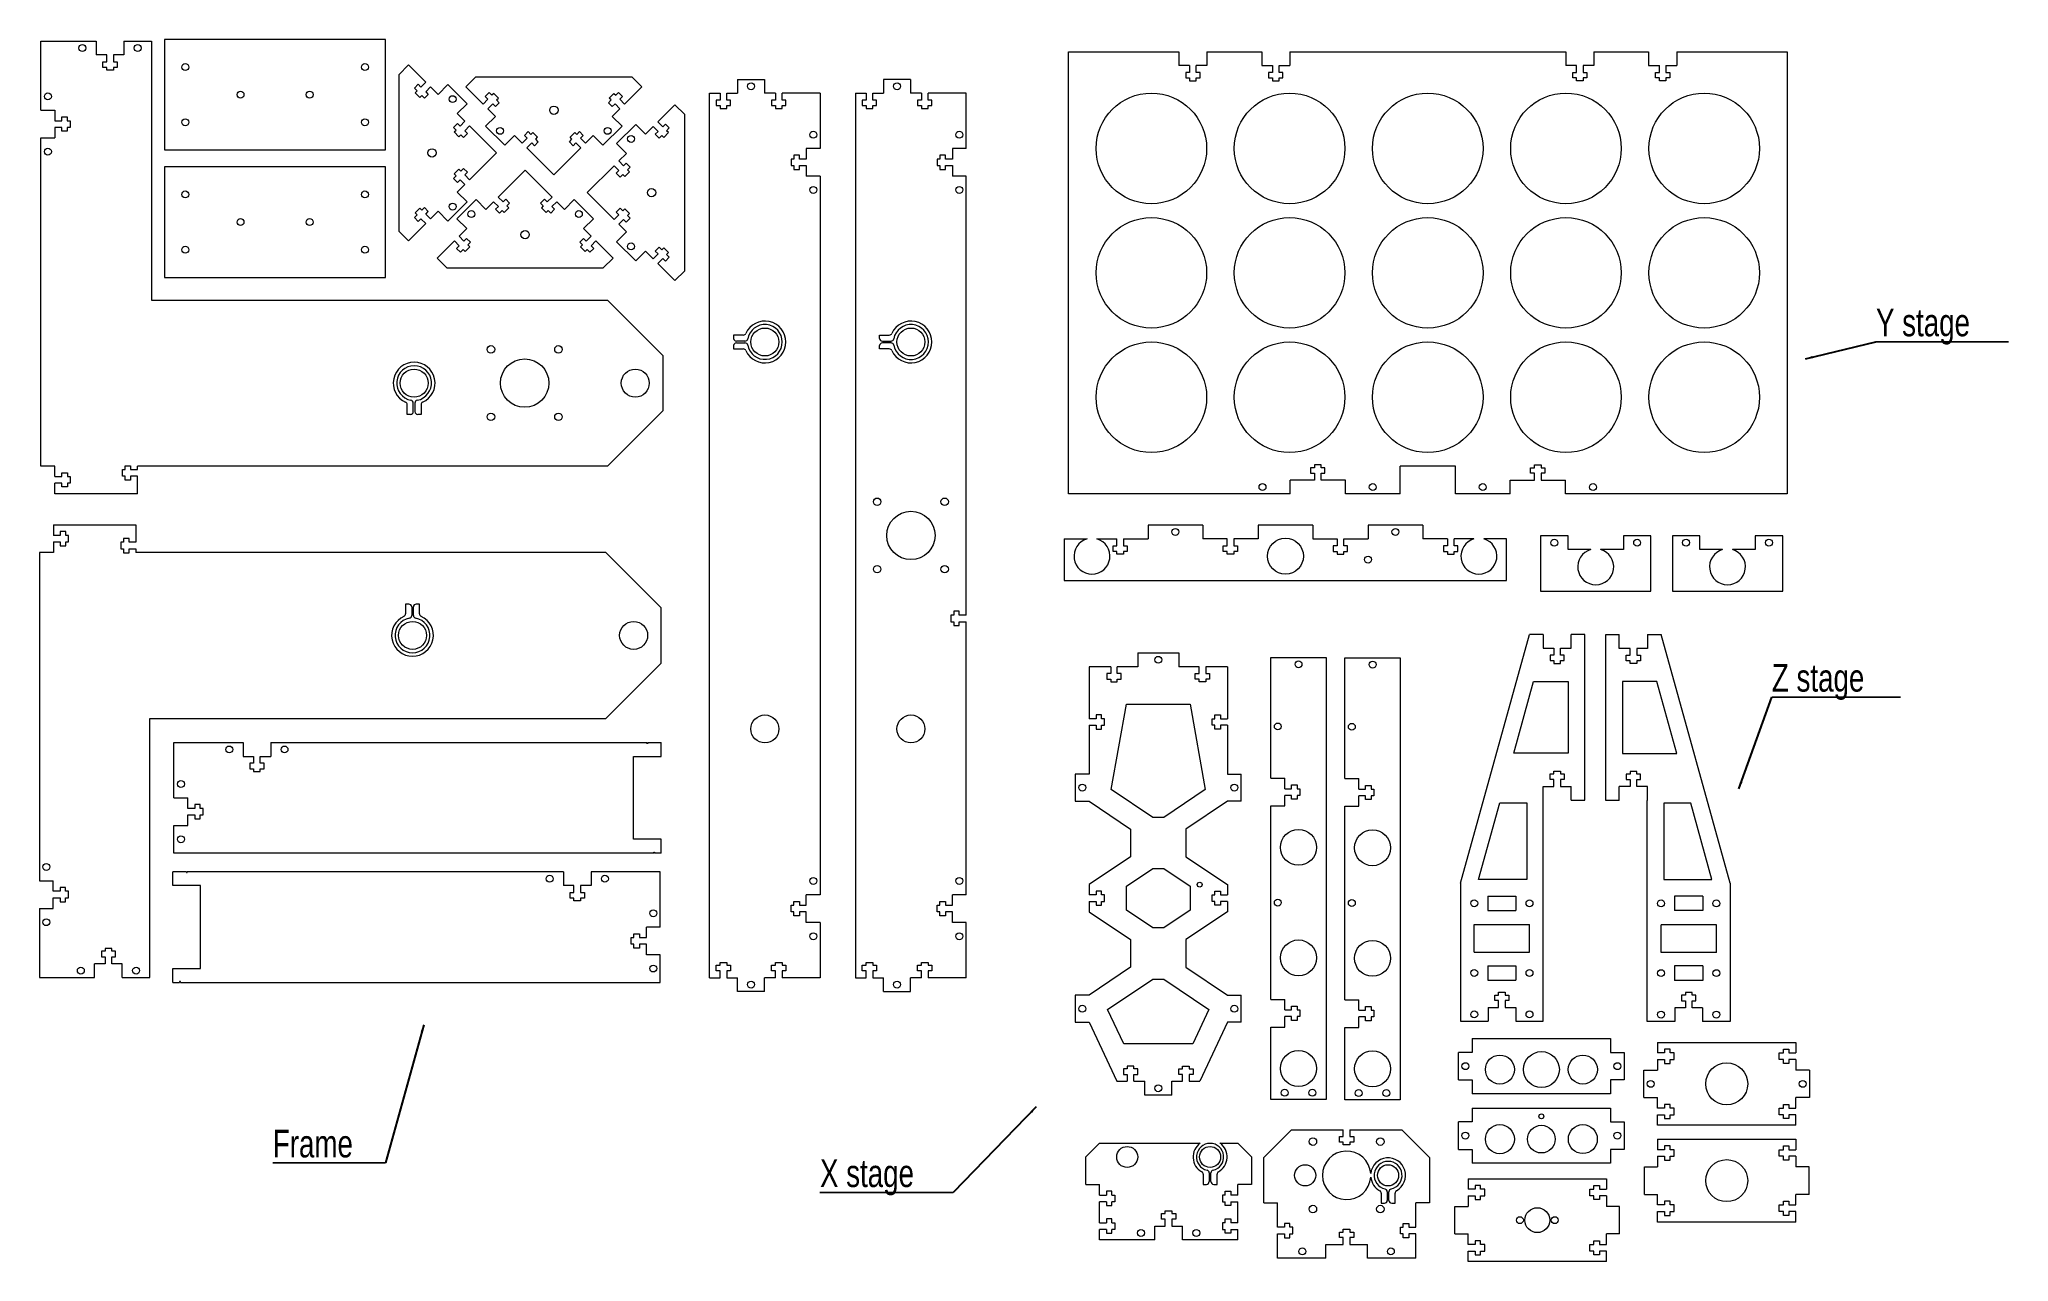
# Model space of a CAD drawing. Header units: inches. Extents: x 1.1 to 36.7, y 0.7 to 22.8.
import ezdxf

# ---------------------------------------------------------------- set-up
doc = ezdxf.new("R2010")
doc.units = ezdxf.units.IN
doc.header["$MEASUREMENT"] = 0
doc.styles.add('SLDTEXTSTYLE0', font='TXT', dxfattribs={"width": 0.75})
doc.dimstyles.new('SLDDIMSTYLE0', dxfattribs={"dimtxt": 0, "dimasz": 0.13, "dimexe": 0, "dimexo": 0.0625, "dimgap": 0, "dimtad": 0, "dimtih": 1, "dimtoh": 1, "dimdec": 0, "dimrnd": 1e-09, "dimzin": 0, "dimdsep": 46, "dimtxsty": 'Standard', "dimsah": 1, "dimcen": 0.09, "dimadec": 0, "dimazin": 0, "dimtfac": 0.13, "dimtdec": 0, "dimtofl": 0, "dimtmove": 0, "dimatfit": 3, "dimfxl": 1, "dimtolj": 1, "dimtzin": 0, "dimarcsym": 0})

# ---------------------------------------------------------------- blocks, each defined once
blk = doc.blocks.new('SW_NOTE_0')
at = {"color": 0, "linetype": 'Continuous', "lineweight": 0}
for p, q in [((-2.411, 0), (0, 0)), ((0, 0), (-2.411, 0)), ((-2.411, 0), (0, 0)), ((0, 0), (-2.411, 0)), ((-2.411, 0), (0, 0)), ((0, 0), (-2.411, 0))]:
    blk.add_line(p, q, dxfattribs=at)
at = {"color": 0, "linetype": 'Continuous', "lineweight": 0, "insert": (-2.411, 0.599), "char_height": 0.5, "attachment_point": 1, "style": 'SLDTEXTSTYLE0'}
blk.add_mtext('X stage', dxfattribs=at)
blk = doc.blocks.new('SW_NOTE_1')
at = {"color": 0, "linetype": 'Continuous', "lineweight": 0}
for p, q in [((0, 0), (2.326, 0)), ((2.326, 0), (0, 0)), ((0, 0), (2.326, 0)), ((2.326, 0), (0, 0)), ((0, 0), (2.326, 0)), ((2.326, 0), (0, 0))]:
    blk.add_line(p, q, dxfattribs=at)
at = {"color": 0, "linetype": 'Continuous', "lineweight": 0, "insert": (0, 0.598), "char_height": 0.5, "attachment_point": 1, "style": 'SLDTEXTSTYLE0'}
blk.add_mtext('Z stage', dxfattribs=at)
blk = doc.blocks.new('SW_NOTE_2')
at = {"color": 0, "linetype": 'Continuous', "lineweight": 0}
for p, q in [((0, 0), (2.399, 0)), ((2.399, 0), (0, 0)), ((0, 0), (2.399, 0)), ((2.399, 0), (0, 0)), ((0, 0), (2.399, 0)), ((2.399, 0), (0, 0))]:
    blk.add_line(p, q, dxfattribs=at)
at = {"color": 0, "linetype": 'Continuous', "lineweight": 0, "insert": (0, 0.598), "char_height": 0.5, "attachment_point": 1, "style": 'SLDTEXTSTYLE0'}
blk.add_mtext('Y stage', dxfattribs=at)
blk = doc.blocks.new('SW_NOTE_3')
at = {"color": 0, "linetype": 'Continuous', "lineweight": 0}
for p, q in [((-2.038, 0), (0, 0)), ((0, 0), (-2.038, 0)), ((-2.038, 0), (0, 0)), ((0, 0), (-2.038, 0)), ((-2.038, 0), (0, 0)), ((0, 0), (-2.038, 0))]:
    blk.add_line(p, q, dxfattribs=at)
at = {"color": 0, "linetype": 'Continuous', "lineweight": 0, "insert": (-2.038, 0.598), "char_height": 0.5, "attachment_point": 1, "style": 'SLDTEXTSTYLE0'}
blk.add_mtext('Frame', dxfattribs=at)

msp = doc.modelspace()

# ---------------------------------------------------------------- linework, layer by layer
at = {"color": 7, "linetype": 'Continuous', "lineweight": 15}
for p, q in [((1.147, 21.514), (1.147, 22.764)), ((1.147, 22.764), (2.147, 22.764)), ((2.147, 22.764), (2.147, 22.514)), ((2.337, 22.514), (2.147, 22.514)), ((2.337, 22.389), (2.337, 22.514)), ((2.457, 22.514), (2.457, 22.389)), ((2.647, 22.514), (2.457, 22.514)), ((2.647, 22.764), (2.647, 22.514)), ((2.647, 22.764), (3.147, 22.764)), ((3.147, 22.764), (3.147, 18.077)), ((7.382, 22.795), (3.382, 22.795)), ((3.382, 22.795), (3.382, 20.795)), ((7.382, 20.795), (7.382, 22.795)), ((19.734, 14.572), (19.734, 22.572)), ((19.734, 22.572), (21.731, 22.572)), ((21.731, 22.572), (21.731, 22.322)), ((22.239, 22.572), (22.239, 22.322)), ((22.239, 22.572), (23.229, 22.572)), ((23.229, 22.572), (23.229, 22.322)), ((23.737, 22.572), (23.737, 22.322)), ((23.737, 22.572), (28.731, 22.572)), ((28.731, 22.572), (28.731, 22.322)), ((29.239, 22.572), (29.239, 22.322)), ((29.239, 22.572), (30.229, 22.572)), ((30.229, 22.572), (30.229, 22.322)), ((30.737, 22.572), (30.737, 22.322)), ((30.737, 22.572), (32.734, 22.572)), ((32.734, 22.572), (32.734, 14.572)), ((2.268, 22.389), (2.337, 22.389)), ((2.268, 22.289), (2.268, 22.389)), ((2.337, 22.289), (2.268, 22.289)), ((2.337, 22.239), (2.337, 22.289)), ((2.457, 22.239), (2.337, 22.239)), ((2.457, 22.389), (2.526, 22.389)), ((2.457, 22.289), (2.457, 22.239)), ((2.526, 22.289), (2.457, 22.289)), ((2.526, 22.389), (2.526, 22.289)), ((7.798, 22.333), (7.621, 22.156)), ((7.621, 22.156), (7.621, 19.328)), ((8.109, 22.022), (7.798, 22.333)), ((8.834, 21.936), (9.01, 22.113)), ((11.839, 22.113), (9.01, 22.113)), ((12.015, 21.936), (11.839, 22.113)), ((21.925, 22.322), (21.731, 22.322)), ((21.925, 22.197), (21.856, 22.197)), ((21.856, 22.197), (21.856, 22.097)), ((21.856, 22.097), (21.925, 22.097)), ((21.925, 22.322), (21.925, 22.197)), ((21.925, 22.097), (21.925, 22.047)), ((22.045, 22.197), (22.045, 22.322)), ((22.239, 22.322), (22.045, 22.322)), ((22.114, 22.197), (22.045, 22.197)), ((22.045, 22.047), (22.045, 22.097)), ((22.045, 22.097), (22.114, 22.097)), ((22.114, 22.097), (22.114, 22.197)), ((23.229, 22.322), (23.423, 22.322)), ((23.423, 22.197), (23.354, 22.197)), ((23.354, 22.197), (23.354, 22.097)), ((23.354, 22.097), (23.423, 22.097)), ((23.423, 22.322), (23.423, 22.197)), ((23.423, 22.097), (23.423, 22.047)), ((23.543, 22.197), (23.543, 22.322)), ((23.543, 22.322), (23.737, 22.322)), ((23.612, 22.197), (23.543, 22.197)), ((23.543, 22.047), (23.543, 22.097)), ((23.543, 22.097), (23.612, 22.097)), ((23.612, 22.097), (23.612, 22.197)), ((28.925, 22.322), (28.731, 22.322)), ((28.856, 22.197), (28.925, 22.197)), ((28.856, 22.097), (28.856, 22.197)), ((28.925, 22.097), (28.856, 22.097)), ((28.925, 22.197), (28.925, 22.322)), ((28.925, 22.047), (28.925, 22.097)), ((29.045, 22.322), (29.045, 22.197)), ((29.239, 22.322), (29.045, 22.322)), ((29.045, 22.197), (29.114, 22.197)), ((29.045, 22.097), (29.045, 22.047)), ((29.114, 22.097), (29.045, 22.097)), ((29.114, 22.197), (29.114, 22.097)), ((30.229, 22.322), (30.423, 22.322)), ((30.354, 22.197), (30.423, 22.197)), ((30.354, 22.097), (30.354, 22.197)), ((30.423, 22.097), (30.354, 22.097)), ((30.423, 22.197), (30.423, 22.322)), ((30.423, 22.047), (30.423, 22.097)), ((30.543, 22.322), (30.543, 22.197)), ((30.543, 22.322), (30.737, 22.322)), ((30.543, 22.197), (30.612, 22.197)), ((30.543, 22.097), (30.543, 22.047)), ((30.612, 22.097), (30.543, 22.097)), ((30.612, 22.197), (30.612, 22.097)), ((7.901, 21.911), (7.972, 21.982)), ((7.95, 21.863), (7.901, 21.911)), ((7.915, 21.827), (7.95, 21.863)), ((7.999, 21.742), (7.915, 21.827)), ((7.972, 21.982), (8.021, 21.933)), ((8.035, 21.778), (7.999, 21.742)), ((8.021, 21.933), (8.109, 22.022)), ((8.084, 21.729), (8.035, 21.778)), ((8.154, 21.8), (8.084, 21.729)), ((8.194, 21.937), (8.106, 21.848)), ((8.106, 21.848), (8.154, 21.8)), ((8.332, 21.799), (8.194, 21.937)), ((8.509, 21.976), (8.332, 21.799)), ((8.855, 21.629), (8.509, 21.976)), ((9.145, 21.625), (8.834, 21.936)), ((9.255, 21.833), (9.184, 21.762)), ((9.184, 21.762), (9.233, 21.713)), ((9.304, 21.784), (9.255, 21.833)), ((9.339, 21.819), (9.304, 21.784)), ((9.424, 21.734), (9.339, 21.819)), ((9.389, 21.699), (9.424, 21.734)), ((11.425, 21.734), (11.51, 21.819)), ((11.46, 21.699), (11.425, 21.734)), ((11.51, 21.819), (11.545, 21.784)), ((11.545, 21.784), (11.594, 21.833)), ((11.594, 21.833), (11.665, 21.762)), ((11.665, 21.762), (11.616, 21.713)), ((11.704, 21.625), (12.015, 21.936)), ((13.242, 5.821), (13.242, 21.821)), ((13.242, 21.821), (13.432, 21.821)), ((13.432, 21.821), (13.432, 21.696)), ((13.552, 21.696), (13.552, 21.821)), ((13.552, 21.821), (13.747, 21.821)), ((13.747, 22.071), (13.747, 21.821)), ((13.747, 22.071), (14.237, 22.071)), ((14.237, 22.071), (14.237, 21.821)), ((14.432, 21.821), (14.237, 21.821)), ((14.432, 21.821), (14.432, 21.696)), ((14.552, 21.696), (14.552, 21.821)), ((15.242, 21.821), (14.552, 21.821)), ((15.242, 21.821), (15.242, 20.821)), ((15.884, 21.821), (15.884, 5.821)), ((15.884, 21.821), (16.074, 21.821)), ((16.074, 21.821), (16.074, 21.696)), ((16.194, 21.696), (16.194, 21.821)), ((16.194, 21.821), (16.389, 21.821)), ((16.389, 22.071), (16.389, 21.821)), ((16.879, 22.071), (16.389, 22.071)), ((16.879, 22.071), (16.879, 21.821)), ((17.074, 21.821), (16.879, 21.821)), ((17.074, 21.821), (17.074, 21.696)), ((17.194, 21.696), (17.194, 21.821)), ((17.884, 21.821), (17.194, 21.821)), ((17.884, 20.821), (17.884, 21.821)), ((21.925, 22.047), (22.045, 22.047)), ((23.423, 22.047), (23.543, 22.047)), ((29.045, 22.047), (28.925, 22.047)), ((30.543, 22.047), (30.423, 22.047)), ((1.147, 21.514), (1.397, 21.514)), ((1.397, 21.514), (1.397, 21.324)), ((1.522, 21.393), (1.622, 21.393)), ((1.522, 21.324), (1.522, 21.393)), ((1.622, 21.393), (1.622, 21.324)), ((8.855, 21.629), (8.678, 21.452)), ((8.678, 21.452), (8.816, 21.315)), ((9.233, 21.713), (9.145, 21.625)), ((9.191, 21.225), (9.367, 21.402)), ((9.229, 21.54), (9.318, 21.628)), ((9.367, 21.402), (9.229, 21.54)), ((9.318, 21.628), (9.367, 21.58)), ((9.367, 21.58), (9.437, 21.65)), ((9.437, 21.65), (9.389, 21.699)), ((11.412, 21.65), (11.46, 21.699)), ((11.482, 21.58), (11.412, 21.65)), ((11.531, 21.628), (11.482, 21.58)), ((11.482, 21.402), (11.62, 21.54)), ((11.658, 21.225), (11.482, 21.402)), ((11.62, 21.54), (11.531, 21.628)), ((11.616, 21.713), (11.704, 21.625)), ((12.305, 21.302), (12.616, 21.614)), ((12.616, 21.614), (12.793, 21.437)), ((12.793, 18.608), (12.793, 21.437)), ((13.432, 21.696), (13.363, 21.696)), ((13.363, 21.696), (13.363, 21.596)), ((13.363, 21.596), (13.432, 21.596)), ((13.432, 21.596), (13.432, 21.546)), ((13.432, 21.546), (13.552, 21.546)), ((13.621, 21.696), (13.552, 21.696)), ((13.552, 21.546), (13.552, 21.596)), ((13.552, 21.596), (13.621, 21.596)), ((13.621, 21.596), (13.621, 21.696)), ((14.432, 21.696), (14.363, 21.696)), ((14.363, 21.696), (14.363, 21.596)), ((14.363, 21.596), (14.432, 21.596)), ((14.432, 21.596), (14.432, 21.546)), ((14.432, 21.546), (14.552, 21.546)), ((14.621, 21.696), (14.552, 21.696)), ((14.552, 21.546), (14.552, 21.596)), ((14.552, 21.596), (14.621, 21.596)), ((14.621, 21.596), (14.621, 21.696)), ((16.074, 21.696), (16.005, 21.696)), ((16.005, 21.696), (16.005, 21.596)), ((16.005, 21.596), (16.074, 21.596)), ((16.074, 21.596), (16.074, 21.546)), ((16.074, 21.546), (16.194, 21.546)), ((16.263, 21.696), (16.194, 21.696)), ((16.194, 21.546), (16.194, 21.596)), ((16.194, 21.596), (16.263, 21.596)), ((16.263, 21.596), (16.263, 21.696)), ((17.074, 21.696), (17.005, 21.696)), ((17.005, 21.696), (17.005, 21.596)), ((17.005, 21.596), (17.074, 21.596)), ((17.074, 21.596), (17.074, 21.546)), ((17.074, 21.546), (17.194, 21.546)), ((17.263, 21.696), (17.194, 21.696)), ((17.194, 21.546), (17.194, 21.596)), ((17.194, 21.596), (17.263, 21.596)), ((17.263, 21.596), (17.263, 21.696)), ((1.397, 21.324), (1.522, 21.324)), ((1.397, 21.204), (1.397, 21.014)), ((1.522, 21.204), (1.397, 21.204)), ((1.522, 21.135), (1.522, 21.204)), ((1.622, 21.135), (1.522, 21.135)), ((1.622, 21.324), (1.672, 21.324)), ((1.622, 21.204), (1.622, 21.135)), ((1.672, 21.204), (1.622, 21.204)), ((1.672, 21.324), (1.672, 21.204)), ((8.608, 21.204), (8.679, 21.275)), ((8.657, 21.155), (8.608, 21.204)), ((8.622, 21.12), (8.657, 21.155)), ((8.707, 21.035), (8.622, 21.12)), ((8.679, 21.275), (8.728, 21.226)), ((8.742, 21.071), (8.707, 21.035)), ((8.728, 21.226), (8.816, 21.315)), ((8.791, 21.022), (8.742, 21.071)), ((8.861, 21.093), (8.791, 21.022)), ((8.901, 21.23), (8.813, 21.141)), ((8.813, 21.141), (8.861, 21.093)), ((8.901, 21.23), (9.389, 20.742)), ((9.191, 21.225), (9.537, 20.879)), ((9.537, 20.879), (9.714, 21.056)), ((9.714, 21.056), (9.852, 20.918)), ((9.962, 21.126), (9.891, 21.055)), ((9.891, 21.055), (9.94, 21.006)), ((10.011, 21.077), (9.962, 21.126)), ((10.046, 21.112), (10.011, 21.077)), ((10.131, 21.027), (10.046, 21.112)), ((10.096, 20.992), (10.131, 21.027)), ((10.718, 21.027), (10.803, 21.112)), ((10.753, 20.992), (10.718, 21.027)), ((10.803, 21.112), (10.838, 21.077)), ((10.838, 21.077), (10.887, 21.126)), ((10.887, 21.126), (10.958, 21.055)), ((10.958, 21.055), (10.909, 21.006)), ((11.135, 21.056), (10.997, 20.918)), ((11.312, 20.879), (11.135, 21.056)), ((11.312, 20.879), (11.658, 21.225)), ((11.906, 21.256), (11.559, 20.91)), ((11.906, 21.256), (12.082, 21.08)), ((12.082, 21.08), (12.22, 21.218)), ((12.22, 21.218), (12.309, 21.129)), ((12.309, 21.129), (12.26, 21.08)), ((12.26, 21.08), (12.331, 21.01)), ((12.394, 21.214), (12.305, 21.302)), ((12.331, 21.01), (12.379, 21.058)), ((12.379, 21.058), (12.415, 21.023)), ((12.442, 21.263), (12.394, 21.214)), ((12.415, 21.023), (12.5, 21.108)), ((12.513, 21.192), (12.442, 21.263)), ((12.464, 21.143), (12.513, 21.192)), ((12.5, 21.108), (12.464, 21.143)), ((1.147, 15.077), (1.147, 21.014)), ((1.147, 21.014), (1.397, 21.014)), ((3.382, 20.795), (7.382, 20.795)), ((8.901, 20.254), (9.389, 20.742)), ((9.94, 21.006), (9.852, 20.918)), ((9.937, 20.833), (10.025, 20.921)), ((9.937, 20.833), (10.425, 20.345)), ((10.025, 20.921), (10.074, 20.872)), ((10.074, 20.872), (10.144, 20.943)), ((10.144, 20.943), (10.096, 20.992)), ((10.912, 20.833), (10.425, 20.345)), ((10.705, 20.943), (10.753, 20.992)), ((10.775, 20.872), (10.705, 20.943)), ((10.824, 20.921), (10.775, 20.872)), ((10.912, 20.833), (10.824, 20.921)), ((10.909, 21.006), (10.997, 20.918)), ((11.559, 20.91), (11.736, 20.733)), ((11.736, 20.733), (11.598, 20.595)), ((14.867, 20.7), (14.767, 20.7)), ((14.767, 20.7), (14.767, 20.631)), ((14.867, 20.631), (14.867, 20.7)), ((15.242, 20.821), (14.992, 20.821)), ((14.992, 20.821), (14.992, 20.631)), ((17.509, 20.7), (17.409, 20.7)), ((17.409, 20.7), (17.409, 20.631)), ((17.509, 20.631), (17.509, 20.7)), ((17.884, 20.821), (17.634, 20.821)), ((17.634, 20.821), (17.634, 20.631)), ((7.382, 20.49), (3.382, 20.49)), ((3.382, 20.49), (3.382, 18.49)), ((7.382, 18.49), (7.382, 20.49)), ((8.657, 20.328), (8.608, 20.279)), ((8.707, 20.448), (8.622, 20.363)), ((8.622, 20.363), (8.657, 20.328)), ((8.742, 20.413), (8.707, 20.448)), ((8.791, 20.462), (8.742, 20.413)), ((8.861, 20.391), (8.791, 20.462)), ((8.813, 20.342), (8.861, 20.391)), ((8.901, 20.254), (8.813, 20.342)), ((9.417, 19.943), (9.905, 20.431)), ((10.393, 19.943), (9.905, 20.431)), ((11.513, 20.51), (11.025, 20.023)), ((11.513, 20.51), (11.602, 20.422)), ((11.602, 20.422), (11.553, 20.373)), ((11.553, 20.373), (11.624, 20.303)), ((11.686, 20.507), (11.598, 20.595)), ((11.624, 20.303), (11.672, 20.351)), ((11.672, 20.351), (11.708, 20.316)), ((11.735, 20.556), (11.686, 20.507)), ((11.708, 20.316), (11.793, 20.401)), ((11.806, 20.485), (11.735, 20.556)), ((11.757, 20.436), (11.806, 20.485)), ((11.793, 20.401), (11.757, 20.436)), ((14.767, 20.631), (14.717, 20.631)), ((14.717, 20.631), (14.717, 20.511)), ((14.717, 20.511), (14.767, 20.511)), ((14.767, 20.511), (14.767, 20.442)), ((14.767, 20.442), (14.867, 20.442)), ((14.992, 20.631), (14.867, 20.631)), ((14.867, 20.442), (14.867, 20.511)), ((14.867, 20.511), (14.992, 20.511)), ((14.992, 20.511), (14.992, 20.321)), ((15.242, 20.321), (14.992, 20.321)), ((15.242, 20.321), (15.242, 7.321)), ((17.409, 20.631), (17.359, 20.631)), ((17.359, 20.631), (17.359, 20.511)), ((17.359, 20.511), (17.409, 20.511)), ((17.409, 20.511), (17.409, 20.442)), ((17.409, 20.442), (17.509, 20.442)), ((17.634, 20.631), (17.509, 20.631)), ((17.509, 20.442), (17.509, 20.511)), ((17.509, 20.511), (17.634, 20.511)), ((17.634, 20.511), (17.634, 20.321)), ((17.884, 20.321), (17.634, 20.321)), ((17.884, 12.381), (17.884, 20.321)), ((8.608, 20.279), (8.679, 20.209)), ((8.678, 20.031), (8.816, 20.169)), ((8.855, 19.854), (8.678, 20.031)), ((8.679, 20.209), (8.728, 20.257)), ((8.728, 20.257), (8.816, 20.169)), ((11.513, 19.535), (11.025, 20.023)), ((7.95, 19.621), (7.901, 19.572)), ((7.999, 19.741), (7.915, 19.656)), ((7.915, 19.656), (7.95, 19.621)), ((8.035, 19.706), (7.999, 19.741)), ((8.084, 19.755), (8.035, 19.706)), ((8.154, 19.684), (8.084, 19.755)), ((8.106, 19.635), (8.154, 19.684)), ((8.194, 19.547), (8.106, 19.635)), ((8.332, 19.685), (8.194, 19.547)), ((8.509, 19.508), (8.332, 19.685)), ((8.509, 19.508), (8.855, 19.854)), ((9.018, 19.897), (8.671, 19.55)), ((9.018, 19.897), (9.194, 19.72)), ((9.194, 19.72), (9.332, 19.858)), ((9.421, 19.77), (9.332, 19.858)), ((9.372, 19.721), (9.421, 19.77)), ((9.443, 19.65), (9.372, 19.721)), ((9.417, 19.943), (9.506, 19.854)), ((9.491, 19.699), (9.443, 19.65)), ((9.527, 19.664), (9.491, 19.699)), ((9.506, 19.854), (9.554, 19.903)), ((9.612, 19.748), (9.527, 19.664)), ((9.554, 19.903), (9.625, 19.833)), ((9.625, 19.833), (9.576, 19.784)), ((9.576, 19.784), (9.612, 19.748)), ((10.256, 19.903), (10.185, 19.833)), ((10.185, 19.833), (10.234, 19.784)), ((10.234, 19.784), (10.199, 19.748)), ((10.199, 19.748), (10.283, 19.664)), ((10.305, 19.854), (10.256, 19.903)), ((10.283, 19.664), (10.319, 19.699)), ((10.393, 19.943), (10.305, 19.854)), ((10.319, 19.699), (10.368, 19.65)), ((10.368, 19.65), (10.438, 19.721)), ((10.389, 19.77), (10.478, 19.858)), ((10.438, 19.721), (10.389, 19.77)), ((10.616, 19.72), (10.478, 19.858)), ((10.793, 19.897), (10.616, 19.72)), ((11.139, 19.55), (10.793, 19.897)), ((11.513, 19.535), (11.602, 19.623)), ((11.553, 19.672), (11.624, 19.743)), ((11.602, 19.623), (11.553, 19.672)), ((11.624, 19.743), (11.672, 19.694)), ((11.672, 19.694), (11.708, 19.729)), ((11.708, 19.729), (11.793, 19.644)), ((11.793, 19.644), (11.757, 19.609)), ((11.757, 19.609), (11.806, 19.56)), ((7.798, 19.151), (7.621, 19.328)), ((8.109, 19.462), (7.798, 19.151)), ((7.901, 19.572), (7.972, 19.502)), ((7.972, 19.502), (8.021, 19.55)), ((8.021, 19.55), (8.109, 19.462)), ((8.671, 19.55), (8.848, 19.374)), ((8.848, 19.374), (8.71, 19.236)), ((11.139, 19.55), (10.962, 19.374)), ((10.962, 19.374), (11.1, 19.236)), ((11.559, 19.135), (11.736, 19.312)), ((11.686, 19.538), (11.598, 19.45)), ((11.736, 19.312), (11.598, 19.45)), ((11.735, 19.489), (11.686, 19.538)), ((11.806, 19.56), (11.735, 19.489)), ((8.625, 19.151), (8.314, 18.84)), ((8.714, 19.063), (8.625, 19.151)), ((8.665, 19.014), (8.714, 19.063)), ((8.736, 18.943), (8.665, 19.014)), ((8.71, 19.236), (8.798, 19.147)), ((8.784, 18.992), (8.736, 18.943)), ((8.82, 18.956), (8.784, 18.992)), ((8.798, 19.147), (8.847, 19.196)), ((8.905, 19.041), (8.82, 18.956)), ((8.847, 19.196), (8.918, 19.125)), ((8.918, 19.125), (8.869, 19.077)), ((8.869, 19.077), (8.905, 19.041)), ((10.963, 19.196), (10.892, 19.125)), ((10.892, 19.125), (10.941, 19.077)), ((10.941, 19.077), (10.906, 19.041)), ((10.906, 19.041), (10.991, 18.956)), ((11.012, 19.147), (10.963, 19.196)), ((10.991, 18.956), (11.026, 18.992)), ((11.1, 19.236), (11.012, 19.147)), ((11.026, 18.992), (11.075, 18.943)), ((11.075, 18.943), (11.145, 19.014)), ((11.097, 19.063), (11.185, 19.151)), ((11.145, 19.014), (11.097, 19.063)), ((11.185, 19.151), (11.496, 18.84)), ((11.559, 19.135), (11.906, 18.789)), ((11.906, 18.789), (12.082, 18.965)), ((12.082, 18.965), (12.22, 18.828)), ((12.22, 18.828), (12.309, 18.916)), ((12.26, 18.965), (12.331, 19.035)), ((12.309, 18.916), (12.26, 18.965)), ((12.331, 19.035), (12.379, 18.987)), ((12.379, 18.987), (12.415, 19.022)), ((12.415, 19.022), (12.5, 18.937)), ((12.5, 18.937), (12.464, 18.902)), ((12.464, 18.902), (12.513, 18.853)), ((8.314, 18.84), (8.491, 18.663)), ((8.491, 18.663), (11.319, 18.663)), ((11.496, 18.84), (11.319, 18.663)), ((12.394, 18.831), (12.305, 18.743)), ((12.305, 18.743), (12.616, 18.432)), ((12.442, 18.782), (12.394, 18.831)), ((12.513, 18.853), (12.442, 18.782)), ((12.616, 18.432), (12.793, 18.608)), ((3.382, 18.49), (7.382, 18.49)), ((3.147, 18.077), (11.397, 18.077)), ((12.397, 17.077), (11.397, 18.077)), ((13.676, 17.446), (13.676, 17.387)), ((13.851, 17.446), (13.676, 17.446)), ((13.676, 17.255), (13.676, 17.196)), ((13.676, 17.196), (13.851, 17.196)), ((13.882, 17.337), (13.726, 17.337)), ((13.726, 17.305), (13.882, 17.305)), ((16.318, 17.386), (16.318, 17.446)), ((16.318, 17.446), (16.493, 17.446)), ((16.318, 17.196), (16.318, 17.255)), ((16.493, 17.196), (16.318, 17.196)), ((16.368, 17.336), (16.524, 17.336)), ((16.524, 17.305), (16.368, 17.305)), ((12.397, 17.077), (12.397, 16.077)), ((7.772, 16.011), (7.772, 16.186)), ((7.881, 16.061), (7.881, 16.217)), ((7.912, 16.217), (7.912, 16.061)), ((8.022, 16.186), (8.022, 16.011)), ((11.397, 15.077), (12.397, 16.077)), ((7.831, 16.011), (7.772, 16.011)), ((8.022, 16.011), (7.962, 16.011)), ((1.4, 15.077), (1.147, 15.077)), ((1.4, 14.887), (1.4, 15.077)), ((2.619, 15.012), (2.669, 15.012)), ((2.619, 14.892), (2.619, 15.012)), ((2.669, 15.081), (2.769, 15.081)), ((2.669, 15.012), (2.669, 15.081)), ((2.769, 15.081), (2.769, 15.012)), ((2.769, 15.012), (2.894, 15.012)), ((2.894, 15.012), (2.894, 15.077)), ((11.397, 15.077), (2.894, 15.077)), ((24.184, 15.047), (24.115, 15.047)), ((24.115, 15.047), (24.115, 14.947)), ((24.304, 15.097), (24.184, 15.097)), ((24.184, 15.097), (24.184, 15.047)), ((24.304, 15.047), (24.304, 15.097)), ((24.373, 15.047), (24.304, 15.047)), ((24.373, 14.947), (24.373, 15.047)), ((26.734, 15.072), (25.734, 15.072)), ((25.734, 14.572), (25.734, 15.072)), ((26.734, 14.572), (26.734, 15.072)), ((28.095, 15.047), (28.164, 15.047)), ((28.095, 14.947), (28.095, 15.047)), ((28.164, 15.097), (28.284, 15.097)), ((28.164, 15.047), (28.164, 15.097)), ((28.284, 15.097), (28.284, 15.047)), ((28.284, 15.047), (28.353, 15.047)), ((28.353, 15.047), (28.353, 14.947)), ((1.4, 14.887), (1.525, 14.887)), ((1.4, 14.577), (1.4, 14.767)), ((1.525, 14.767), (1.4, 14.767)), ((1.525, 14.956), (1.625, 14.956)), ((1.525, 14.887), (1.525, 14.956)), ((1.525, 14.698), (1.525, 14.767)), ((1.625, 14.698), (1.525, 14.698)), ((1.625, 14.956), (1.625, 14.887)), ((1.625, 14.887), (1.675, 14.887)), ((1.625, 14.767), (1.625, 14.698)), ((1.675, 14.767), (1.625, 14.767)), ((1.675, 14.887), (1.675, 14.767)), ((2.669, 14.892), (2.619, 14.892)), ((2.669, 14.823), (2.669, 14.892)), ((2.769, 14.823), (2.669, 14.823)), ((2.769, 14.892), (2.769, 14.823)), ((2.894, 14.892), (2.769, 14.892)), ((2.894, 14.577), (2.894, 14.892)), ((24.184, 14.822), (23.744, 14.822)), ((23.744, 14.572), (23.744, 14.822)), ((24.115, 14.947), (24.184, 14.947)), ((24.184, 14.947), (24.184, 14.822)), ((24.304, 14.822), (24.304, 14.947)), ((24.304, 14.947), (24.373, 14.947)), ((24.744, 14.822), (24.304, 14.822)), ((24.744, 14.572), (24.744, 14.822)), ((27.724, 14.822), (28.164, 14.822)), ((27.724, 14.572), (27.724, 14.822)), ((28.164, 14.947), (28.095, 14.947)), ((28.164, 14.822), (28.164, 14.947)), ((28.284, 14.947), (28.284, 14.822)), ((28.353, 14.947), (28.284, 14.947)), ((28.284, 14.822), (28.724, 14.822)), ((28.724, 14.572), (28.724, 14.822)), ((2.894, 14.577), (1.4, 14.577)), ((23.744, 14.572), (19.734, 14.572)), ((25.734, 14.572), (24.744, 14.572)), ((27.724, 14.572), (26.734, 14.572)), ((32.734, 14.572), (28.724, 14.572)), ((1.371, 14.013), (1.371, 13.823)), ((1.371, 14.013), (2.865, 14.013)), ((2.865, 14.013), (2.865, 13.698)), ((21.174, 14.009), (21.174, 13.759)), ((22.164, 14.009), (21.174, 14.009)), ((22.164, 14.009), (22.164, 13.759)), ((23.164, 14.009), (23.164, 13.759)), ((24.154, 14.009), (23.164, 14.009)), ((24.154, 14.009), (24.154, 13.759)), ((26.144, 14.009), (25.154, 14.009)), ((25.154, 14.009), (25.154, 13.759)), ((26.144, 14.009), (26.144, 13.759)), ((1.496, 13.823), (1.371, 13.823)), ((1.371, 13.703), (1.496, 13.703)), ((1.371, 13.703), (1.371, 13.513)), ((1.596, 13.892), (1.496, 13.892)), ((1.496, 13.892), (1.496, 13.823)), ((1.496, 13.703), (1.496, 13.634)), ((1.496, 13.634), (1.596, 13.634)), ((1.596, 13.823), (1.596, 13.892)), ((1.646, 13.823), (1.596, 13.823)), ((1.596, 13.634), (1.596, 13.703)), ((1.596, 13.703), (1.646, 13.703)), ((1.646, 13.703), (1.646, 13.823)), ((2.64, 13.698), (2.59, 13.698)), ((2.59, 13.698), (2.59, 13.578)), ((2.59, 13.578), (2.64, 13.578)), ((2.74, 13.767), (2.64, 13.767)), ((2.64, 13.767), (2.64, 13.698)), ((2.64, 13.578), (2.64, 13.509)), ((2.74, 13.698), (2.74, 13.767)), ((2.865, 13.698), (2.74, 13.698)), ((2.74, 13.509), (2.74, 13.578)), ((2.74, 13.578), (2.865, 13.578)), ((2.865, 13.578), (2.865, 13.513)), ((19.659, 13.759), (19.659, 13.009)), ((19.659, 13.759), (20.069, 13.759)), ((20.248, 13.759), (20.609, 13.759)), ((20.54, 13.634), (20.609, 13.634)), ((20.54, 13.534), (20.54, 13.634)), ((20.609, 13.634), (20.609, 13.759)), ((20.729, 13.759), (20.729, 13.634)), ((20.729, 13.759), (21.174, 13.759)), ((20.729, 13.634), (20.798, 13.634)), ((20.798, 13.634), (20.798, 13.534)), ((22.604, 13.759), (22.164, 13.759)), ((22.535, 13.634), (22.604, 13.634)), ((22.535, 13.534), (22.535, 13.634)), ((22.604, 13.634), (22.604, 13.759)), ((22.724, 13.759), (22.724, 13.634)), ((23.164, 13.759), (22.724, 13.759)), ((22.724, 13.634), (22.793, 13.634)), ((22.793, 13.634), (22.793, 13.534)), ((24.154, 13.759), (24.594, 13.759)), ((24.594, 13.634), (24.525, 13.634)), ((24.525, 13.634), (24.525, 13.534)), ((24.594, 13.759), (24.594, 13.634)), ((24.714, 13.634), (24.714, 13.759)), ((24.714, 13.759), (25.154, 13.759)), ((24.783, 13.634), (24.714, 13.634)), ((24.783, 13.534), (24.783, 13.634)), ((26.589, 13.759), (26.144, 13.759)), ((26.589, 13.634), (26.52, 13.634)), ((26.52, 13.634), (26.52, 13.534)), ((26.589, 13.759), (26.589, 13.634)), ((26.709, 13.634), (26.709, 13.759)), ((27.069, 13.759), (26.709, 13.759)), ((26.778, 13.634), (26.709, 13.634)), ((26.778, 13.534), (26.778, 13.634)), ((27.659, 13.759), (27.248, 13.759)), ((27.659, 13.009), (27.659, 13.759)), ((28.772, 13.815), (28.274, 13.815)), ((28.274, 13.815), (28.274, 12.815)), ((28.772, 13.565), (28.772, 13.815)), ((29.182, 13.565), (28.772, 13.565)), ((29.772, 13.565), (29.361, 13.565)), ((29.772, 13.815), (29.772, 13.565)), ((30.27, 13.815), (29.772, 13.815)), ((30.27, 12.815), (30.27, 13.815)), ((31.156, 13.816), (30.658, 13.816)), ((30.658, 13.816), (30.658, 12.816)), ((31.156, 13.566), (31.156, 13.816)), ((31.567, 13.566), (31.156, 13.566)), ((32.156, 13.566), (31.746, 13.566)), ((32.156, 13.816), (32.156, 13.566)), ((32.654, 13.816), (32.156, 13.816)), ((32.654, 12.816), (32.654, 13.816)), ((1.118, 13.513), (1.118, 7.575)), ((1.371, 13.513), (1.118, 13.513)), ((2.64, 13.509), (2.74, 13.509)), ((11.368, 13.513), (2.865, 13.513)), ((12.368, 12.513), (11.368, 13.513)), ((20.609, 13.534), (20.54, 13.534)), ((20.609, 13.484), (20.609, 13.534)), ((20.729, 13.484), (20.609, 13.484)), ((20.729, 13.534), (20.729, 13.484)), ((20.798, 13.534), (20.729, 13.534)), ((22.604, 13.534), (22.535, 13.534)), ((22.604, 13.484), (22.604, 13.534)), ((22.724, 13.484), (22.604, 13.484)), ((22.724, 13.534), (22.724, 13.484)), ((22.793, 13.534), (22.724, 13.534)), ((24.525, 13.534), (24.594, 13.534)), ((24.594, 13.534), (24.594, 13.484)), ((24.594, 13.484), (24.714, 13.484)), ((24.714, 13.484), (24.714, 13.534)), ((24.714, 13.534), (24.783, 13.534)), ((26.52, 13.534), (26.589, 13.534)), ((26.589, 13.534), (26.589, 13.484)), ((26.589, 13.484), (26.709, 13.484)), ((26.709, 13.484), (26.709, 13.534)), ((26.709, 13.534), (26.778, 13.534)), ((19.659, 13.009), (27.659, 13.009)), ((7.803, 12.578), (7.743, 12.578)), ((7.743, 12.578), (7.743, 12.404)), ((7.853, 12.528), (7.853, 12.373)), ((7.884, 12.373), (7.884, 12.528)), ((7.993, 12.578), (7.934, 12.578)), ((7.993, 12.404), (7.993, 12.578)), ((12.368, 11.513), (12.368, 12.513)), ((28.274, 12.815), (30.27, 12.815)), ((30.658, 12.816), (32.654, 12.816)), ((17.659, 12.381), (17.609, 12.381)), ((17.609, 12.381), (17.609, 12.261)), ((17.609, 12.261), (17.659, 12.261)), ((17.759, 12.45), (17.659, 12.45)), ((17.659, 12.45), (17.659, 12.381)), ((17.659, 12.261), (17.659, 12.192)), ((17.659, 12.192), (17.759, 12.192)), ((17.759, 12.381), (17.759, 12.45)), ((17.884, 12.381), (17.759, 12.381)), ((17.759, 12.192), (17.759, 12.261)), ((17.759, 12.261), (17.884, 12.261)), ((17.884, 7.321), (17.884, 12.261)), ((26.824, 7.532), (28.074, 12.032)), ((28.319, 12.032), (28.074, 12.032)), ((28.319, 12.032), (28.319, 11.782)), ((28.319, 11.782), (28.514, 11.782)), ((28.514, 11.782), (28.514, 11.657)), ((28.634, 11.657), (28.634, 11.782)), ((28.634, 11.782), (28.829, 11.782)), ((28.829, 11.782), (28.829, 12.032)), ((29.074, 12.032), (28.829, 12.032)), ((29.074, 9.032), (29.074, 12.032)), ((29.454, 9.029), (29.454, 12.029)), ((29.454, 12.029), (29.699, 12.029)), ((29.699, 11.779), (29.699, 12.029)), ((29.894, 11.779), (29.699, 11.779)), ((29.894, 11.654), (29.894, 11.779)), ((30.014, 11.779), (30.014, 11.654)), ((30.209, 11.779), (30.014, 11.779)), ((30.209, 12.029), (30.209, 11.779)), ((30.209, 12.029), (30.454, 12.029)), ((31.704, 7.529), (30.454, 12.029)), ((11.368, 10.513), (12.368, 11.513)), ((20.108, 11.447), (20.108, 10.507)), ((20.498, 11.447), (20.108, 11.447)), ((20.498, 11.447), (20.498, 11.322)), ((20.618, 11.322), (20.618, 11.447)), ((20.988, 11.447), (20.618, 11.447)), ((20.988, 11.697), (20.988, 11.447)), ((20.988, 11.697), (21.728, 11.697)), ((21.728, 11.697), (21.728, 11.447)), ((22.098, 11.447), (21.728, 11.447)), ((22.098, 11.322), (22.098, 11.447)), ((22.218, 11.447), (22.218, 11.322)), ((22.608, 11.447), (22.218, 11.447)), ((22.608, 11.447), (22.608, 10.507)), ((23.396, 11.616), (24.396, 11.616)), ((23.396, 9.429), (23.396, 11.616)), ((24.396, 11.616), (24.396, 3.616)), ((24.735, 11.61), (25.735, 11.61)), ((24.735, 9.422), (24.735, 11.61)), ((25.735, 11.61), (25.735, 3.61)), ((28.514, 11.657), (28.445, 11.657)), ((28.445, 11.657), (28.445, 11.557)), ((28.445, 11.557), (28.514, 11.557)), ((28.514, 11.557), (28.514, 11.507)), ((28.514, 11.507), (28.634, 11.507)), ((28.703, 11.657), (28.634, 11.657)), ((28.634, 11.507), (28.634, 11.557)), ((28.634, 11.557), (28.703, 11.557)), ((28.703, 11.557), (28.703, 11.657)), ((29.825, 11.654), (29.894, 11.654)), ((29.825, 11.554), (29.825, 11.654)), ((29.894, 11.554), (29.825, 11.554)), ((29.894, 11.504), (29.894, 11.554)), ((30.014, 11.504), (29.894, 11.504)), ((30.014, 11.654), (30.083, 11.654)), ((30.014, 11.554), (30.014, 11.504)), ((30.083, 11.554), (30.014, 11.554)), ((30.083, 11.654), (30.083, 11.554)), ((20.498, 11.322), (20.429, 11.322)), ((20.429, 11.322), (20.429, 11.222)), ((20.429, 11.222), (20.498, 11.222)), ((20.498, 11.222), (20.498, 11.172)), ((20.498, 11.172), (20.618, 11.172)), ((20.687, 11.322), (20.618, 11.322)), ((20.618, 11.172), (20.618, 11.222)), ((20.618, 11.222), (20.687, 11.222)), ((20.687, 11.222), (20.687, 11.322)), ((22.029, 11.322), (22.098, 11.322)), ((22.029, 11.222), (22.029, 11.322)), ((22.098, 11.222), (22.029, 11.222)), ((22.098, 11.172), (22.098, 11.222)), ((22.218, 11.172), (22.098, 11.172)), ((22.218, 11.322), (22.287, 11.322)), ((22.218, 11.222), (22.218, 11.172)), ((22.287, 11.222), (22.218, 11.222)), ((22.287, 11.322), (22.287, 11.222)), ((27.788, 9.882), (28.149, 11.182)), ((28.149, 11.182), (28.774, 11.182)), ((28.774, 11.182), (28.774, 9.882)), ((30.379, 11.179), (29.754, 11.179)), ((29.754, 11.179), (29.754, 9.879)), ((30.74, 9.879), (30.379, 11.179)), ((20.508, 9.227), (20.783, 10.772)), ((20.783, 10.772), (21.933, 10.772)), ((21.933, 10.772), (22.208, 9.227)), ((3.118, 10.513), (11.368, 10.513)), ((3.118, 5.825), (3.118, 10.513)), ((20.233, 10.507), (20.108, 10.507)), ((20.108, 10.387), (20.108, 9.505)), ((20.108, 10.387), (20.233, 10.387)), ((20.333, 10.576), (20.233, 10.576)), ((20.233, 10.576), (20.233, 10.507)), ((20.233, 10.387), (20.233, 10.318)), ((20.333, 10.507), (20.333, 10.576)), ((20.383, 10.507), (20.333, 10.507)), ((20.333, 10.318), (20.333, 10.387)), ((20.333, 10.387), (20.383, 10.387)), ((20.383, 10.387), (20.383, 10.507)), ((22.333, 10.507), (22.383, 10.507)), ((22.333, 10.387), (22.333, 10.507)), ((22.383, 10.387), (22.333, 10.387)), ((22.383, 10.576), (22.483, 10.576)), ((22.383, 10.507), (22.383, 10.576)), ((22.383, 10.318), (22.383, 10.387)), ((22.483, 10.576), (22.483, 10.507)), ((22.483, 10.507), (22.608, 10.507)), ((22.483, 10.387), (22.483, 10.318)), ((22.608, 10.387), (22.483, 10.387)), ((22.608, 10.387), (22.608, 9.505)), ((3.553, 10.075), (4.803, 10.075)), ((3.553, 9.075), (3.553, 10.075)), ((4.803, 10.075), (4.803, 9.825)), ((5.303, 10.075), (12.108, 10.075)), ((5.303, 10.075), (5.303, 9.825)), ((12.108, 10.06), (12.108, 10.075)), ((12.123, 10.06), (12.108, 10.06)), ((12.123, 10.075), (12.123, 10.06)), ((12.123, 10.075), (12.365, 10.075)), ((12.365, 9.825), (12.365, 10.075)), ((20.233, 10.318), (20.333, 10.318)), ((22.483, 10.318), (22.383, 10.318)), ((4.803, 9.825), (4.993, 9.825)), ((4.924, 9.7), (4.924, 9.6)), ((4.993, 9.7), (4.924, 9.7)), ((4.993, 9.825), (4.993, 9.7)), ((5.113, 9.825), (5.303, 9.825)), ((5.113, 9.7), (5.113, 9.825)), ((5.182, 9.7), (5.113, 9.7)), ((5.182, 9.6), (5.182, 9.7)), ((11.865, 9.825), (12.365, 9.825)), ((11.865, 8.325), (11.865, 9.825)), ((28.774, 9.882), (27.788, 9.882)), ((29.754, 9.879), (30.74, 9.879)), ((4.924, 9.6), (4.993, 9.6)), ((4.993, 9.6), (4.993, 9.55)), ((4.993, 9.55), (5.113, 9.55)), ((5.113, 9.6), (5.182, 9.6)), ((5.113, 9.55), (5.113, 9.6)), ((19.858, 9.505), (19.858, 9.015)), ((20.108, 9.505), (19.858, 9.505)), ((22.608, 9.505), (22.858, 9.505)), ((22.858, 9.015), (22.858, 9.505)), ((23.396, 9.429), (23.646, 9.429)), ((23.646, 9.239), (23.646, 9.429)), ((23.771, 9.308), (23.871, 9.308)), ((23.771, 9.239), (23.771, 9.308)), ((23.871, 9.308), (23.871, 9.239)), ((24.735, 9.422), (24.985, 9.422)), ((24.985, 9.232), (24.985, 9.422)), ((25.11, 9.301), (25.21, 9.301)), ((25.11, 9.232), (25.11, 9.301)), ((25.21, 9.301), (25.21, 9.232)), ((28.319, 9.282), (28.514, 9.282)), ((28.319, 9.032), (28.319, 9.282)), ((28.445, 9.507), (28.514, 9.507)), ((28.445, 9.407), (28.445, 9.507)), ((28.514, 9.407), (28.445, 9.407)), ((28.514, 9.557), (28.634, 9.557)), ((28.514, 9.507), (28.514, 9.557)), ((28.514, 9.282), (28.514, 9.407)), ((28.634, 9.557), (28.634, 9.507)), ((28.634, 9.507), (28.703, 9.507)), ((28.634, 9.407), (28.634, 9.282)), ((28.703, 9.407), (28.634, 9.407)), ((28.634, 9.282), (28.829, 9.282)), ((28.703, 9.507), (28.703, 9.407)), ((28.829, 9.032), (28.829, 9.282)), ((29.894, 9.279), (29.699, 9.279)), ((29.699, 9.029), (29.699, 9.279)), ((29.894, 9.504), (29.825, 9.504)), ((29.825, 9.504), (29.825, 9.404)), ((29.825, 9.404), (29.894, 9.404)), ((30.014, 9.554), (29.894, 9.554)), ((29.894, 9.554), (29.894, 9.504)), ((29.894, 9.404), (29.894, 9.279)), ((30.014, 9.504), (30.014, 9.554)), ((30.083, 9.504), (30.014, 9.504)), ((30.014, 9.279), (30.014, 9.404)), ((30.014, 9.404), (30.083, 9.404)), ((30.209, 9.279), (30.014, 9.279)), ((30.083, 9.404), (30.083, 9.504)), ((30.209, 9.029), (30.209, 9.279)), ((3.553, 9.075), (3.803, 9.075)), ((3.803, 8.885), (3.803, 9.075)), ((3.928, 8.954), (3.928, 8.885)), ((4.028, 8.954), (3.928, 8.954)), ((4.028, 8.885), (4.028, 8.954)), ((19.858, 9.015), (20.108, 9.015)), ((20.108, 9.015), (20.858, 8.51)), ((21.258, 8.722), (20.508, 9.227)), ((22.208, 9.227), (21.458, 8.722)), ((22.608, 9.015), (21.858, 8.51)), ((22.858, 9.015), (22.608, 9.015)), ((23.396, 8.929), (23.646, 8.929)), ((23.396, 5.429), (23.396, 8.929)), ((23.646, 9.239), (23.771, 9.239)), ((23.646, 8.929), (23.646, 9.119)), ((23.771, 9.119), (23.646, 9.119)), ((23.771, 9.05), (23.771, 9.119)), ((23.871, 9.05), (23.771, 9.05)), ((23.871, 9.239), (23.921, 9.239)), ((23.871, 9.119), (23.871, 9.05)), ((23.921, 9.119), (23.871, 9.119)), ((23.921, 9.239), (23.921, 9.119)), ((24.735, 8.922), (24.985, 8.922)), ((24.735, 5.422), (24.735, 8.922)), ((24.985, 9.232), (25.11, 9.232)), ((24.985, 8.922), (24.985, 9.112)), ((25.11, 9.112), (24.985, 9.112)), ((25.11, 9.043), (25.11, 9.112)), ((25.21, 9.043), (25.11, 9.043)), ((25.21, 9.232), (25.26, 9.232)), ((25.21, 9.112), (25.21, 9.043)), ((25.26, 9.112), (25.21, 9.112)), ((25.26, 9.232), (25.26, 9.112)), ((27.154, 7.599), (27.538, 8.982)), ((27.538, 8.982), (28.024, 8.982)), ((28.024, 8.982), (28.024, 7.599)), ((28.319, 9.032), (28.324, 9.032)), ((28.324, 5.032), (28.324, 9.032)), ((28.829, 9.032), (29.074, 9.032)), ((29.699, 9.029), (29.454, 9.029)), ((30.204, 5.029), (30.204, 9.029)), ((30.209, 9.029), (30.204, 9.029)), ((30.99, 8.979), (30.504, 8.979)), ((30.504, 8.979), (30.504, 7.597)), ((31.374, 7.597), (30.99, 8.979)), ((3.553, 8.075), (3.553, 8.575)), ((3.553, 8.575), (3.803, 8.575)), ((3.928, 8.885), (3.803, 8.885)), ((3.803, 8.765), (3.928, 8.765)), ((3.803, 8.575), (3.803, 8.765)), ((3.928, 8.765), (3.928, 8.696)), ((3.928, 8.696), (4.028, 8.696)), ((4.078, 8.885), (4.028, 8.885)), ((4.028, 8.765), (4.078, 8.765)), ((4.028, 8.696), (4.028, 8.765)), ((4.078, 8.765), (4.078, 8.885)), ((21.458, 8.722), (21.258, 8.722)), ((12.365, 8.325), (11.865, 8.325)), ((12.365, 8.075), (12.365, 8.325)), ((20.858, 8.51), (20.858, 8.01)), ((21.858, 8.51), (21.858, 8.01)), ((12.233, 8.075), (3.553, 8.075)), ((12.233, 8.09), (12.248, 8.09)), ((12.233, 8.075), (12.233, 8.09)), ((12.248, 8.09), (12.248, 8.075)), ((12.365, 8.075), (12.248, 8.075)), ((20.858, 8.01), (20.108, 7.505)), ((21.858, 8.01), (22.608, 7.505)), ((1.118, 7.575), (1.368, 7.575)), ((1.368, 7.385), (1.368, 7.575)), ((3.535, 7.487), (3.535, 7.737)), ((3.778, 7.737), (3.535, 7.737)), ((4.035, 7.487), (3.535, 7.487)), ((3.778, 7.737), (3.778, 7.722)), ((3.778, 7.722), (3.793, 7.722)), ((3.793, 7.722), (3.793, 7.737)), ((10.598, 7.737), (3.793, 7.737)), ((4.035, 5.987), (4.035, 7.487)), ((10.598, 7.737), (10.598, 7.487)), ((10.788, 7.487), (10.598, 7.487)), ((10.788, 7.362), (10.788, 7.487)), ((10.908, 7.487), (10.908, 7.362)), ((11.098, 7.487), (10.908, 7.487)), ((11.098, 7.737), (11.098, 7.487)), ((12.348, 7.737), (11.098, 7.737)), ((12.348, 6.737), (12.348, 7.737)), ((20.108, 7.505), (20.108, 7.32)), ((20.783, 7.477), (21.258, 7.797)), ((21.258, 7.797), (21.458, 7.797)), ((21.458, 7.797), (21.933, 7.477)), ((22.608, 7.505), (22.608, 7.32)), ((26.824, 7.532), (26.824, 5.032)), ((28.024, 7.599), (27.154, 7.599)), ((30.504, 7.597), (31.374, 7.597)), ((31.704, 7.529), (31.704, 5.029)), ((1.493, 7.385), (1.368, 7.385)), ((1.368, 7.075), (1.368, 7.265)), ((1.368, 7.265), (1.493, 7.265)), ((1.593, 7.454), (1.493, 7.454)), ((1.493, 7.454), (1.493, 7.385)), ((1.493, 7.265), (1.493, 7.196)), ((1.493, 7.196), (1.593, 7.196)), ((1.593, 7.385), (1.593, 7.454)), ((1.643, 7.385), (1.593, 7.385)), ((1.593, 7.196), (1.593, 7.265)), ((1.593, 7.265), (1.643, 7.265)), ((1.643, 7.265), (1.643, 7.385)), ((10.719, 7.362), (10.788, 7.362)), ((10.719, 7.262), (10.719, 7.362)), ((10.788, 7.262), (10.719, 7.262)), ((10.788, 7.212), (10.788, 7.262)), ((10.908, 7.212), (10.788, 7.212)), ((10.908, 7.362), (10.977, 7.362)), ((10.908, 7.262), (10.908, 7.212)), ((10.977, 7.262), (10.908, 7.262)), ((10.977, 7.362), (10.977, 7.262)), ((14.717, 7.131), (14.767, 7.131)), ((14.717, 7.011), (14.717, 7.131)), ((14.767, 7.2), (14.867, 7.2)), ((14.767, 7.131), (14.767, 7.2)), ((14.867, 7.2), (14.867, 7.131)), ((14.867, 7.131), (14.992, 7.131)), ((15.242, 7.321), (14.992, 7.321)), ((14.992, 7.131), (14.992, 7.321)), ((17.359, 7.131), (17.409, 7.131)), ((17.359, 7.011), (17.359, 7.131)), ((17.409, 7.2), (17.509, 7.2)), ((17.409, 7.131), (17.409, 7.2)), ((17.509, 7.2), (17.509, 7.131)), ((17.509, 7.131), (17.634, 7.131)), ((17.884, 7.321), (17.634, 7.321)), ((17.634, 7.131), (17.634, 7.321)), ((20.233, 7.32), (20.108, 7.32)), ((20.108, 7.2), (20.108, 7.015)), ((20.108, 7.2), (20.233, 7.2)), ((20.333, 7.389), (20.233, 7.389)), ((20.233, 7.389), (20.233, 7.32)), ((20.233, 7.2), (20.233, 7.131)), ((20.233, 7.131), (20.333, 7.131)), ((20.333, 7.32), (20.333, 7.389)), ((20.383, 7.32), (20.333, 7.32)), ((20.333, 7.131), (20.333, 7.2)), ((20.333, 7.2), (20.383, 7.2)), ((20.383, 7.2), (20.383, 7.32)), ((20.783, 7.042), (20.783, 7.477)), ((21.933, 7.477), (21.933, 7.042)), ((22.333, 7.32), (22.383, 7.32)), ((22.333, 7.2), (22.333, 7.32)), ((22.383, 7.2), (22.333, 7.2)), ((22.383, 7.389), (22.483, 7.389)), ((22.383, 7.32), (22.383, 7.389)), ((22.383, 7.131), (22.383, 7.2)), ((22.483, 7.131), (22.383, 7.131)), ((22.483, 7.389), (22.483, 7.32)), ((22.483, 7.32), (22.608, 7.32)), ((22.483, 7.2), (22.483, 7.131)), ((22.608, 7.2), (22.483, 7.2)), ((22.608, 7.2), (22.608, 7.015)), ((27.319, 7.299), (27.829, 7.299)), ((27.319, 7.299), (27.319, 7.037)), ((27.829, 7.299), (27.829, 7.037)), ((31.209, 7.297), (30.699, 7.297)), ((30.699, 7.297), (30.699, 7.035)), ((31.209, 7.297), (31.209, 7.035)), ((1.118, 7.075), (1.118, 5.825)), ((1.118, 7.075), (1.368, 7.075)), ((14.767, 7.011), (14.717, 7.011)), ((14.767, 6.942), (14.767, 7.011)), ((14.867, 6.942), (14.767, 6.942)), ((14.867, 7.011), (14.867, 6.942)), ((14.992, 7.011), (14.867, 7.011)), ((14.992, 6.821), (14.992, 7.011)), ((15.242, 6.821), (14.992, 6.821)), ((15.242, 6.821), (15.242, 5.821)), ((17.409, 7.011), (17.359, 7.011)), ((17.409, 6.942), (17.409, 7.011)), ((17.509, 6.942), (17.409, 6.942)), ((17.509, 7.011), (17.509, 6.942)), ((17.634, 7.011), (17.509, 7.011)), ((17.634, 6.821), (17.634, 7.011)), ((17.884, 6.821), (17.634, 6.821)), ((17.884, 5.821), (17.884, 6.821)), ((20.108, 7.015), (20.858, 6.51)), ((21.258, 6.722), (20.783, 7.042)), ((21.933, 7.042), (21.458, 6.722)), ((22.608, 7.015), (21.858, 6.51)), ((27.074, 6.782), (28.074, 6.782)), ((27.074, 6.282), (27.074, 6.782)), ((27.319, 7.037), (27.829, 7.037)), ((28.074, 6.282), (28.074, 6.782)), ((31.454, 6.779), (30.454, 6.779)), ((30.454, 6.279), (30.454, 6.779)), ((31.209, 7.035), (30.699, 7.035)), ((31.454, 6.279), (31.454, 6.779)), ((11.823, 6.547), (11.873, 6.547)), ((11.823, 6.427), (11.823, 6.547)), ((11.873, 6.427), (11.823, 6.427)), ((11.873, 6.616), (11.973, 6.616)), ((11.873, 6.547), (11.873, 6.616)), ((11.873, 6.358), (11.873, 6.427)), ((11.973, 6.616), (11.973, 6.547)), ((11.973, 6.547), (12.098, 6.547)), ((11.973, 6.427), (11.973, 6.358)), ((12.098, 6.427), (11.973, 6.427)), ((12.348, 6.737), (12.098, 6.737)), ((12.098, 6.547), (12.098, 6.737)), ((12.098, 6.237), (12.098, 6.427)), ((20.858, 6.51), (20.858, 6.01)), ((21.458, 6.722), (21.258, 6.722)), ((21.858, 6.51), (21.858, 6.01)), ((2.308, 6.075), (2.118, 6.075)), ((2.118, 5.825), (2.118, 6.075)), ((2.308, 6.3), (2.239, 6.3)), ((2.239, 6.3), (2.239, 6.2)), ((2.239, 6.2), (2.308, 6.2)), ((2.428, 6.35), (2.308, 6.35)), ((2.308, 6.35), (2.308, 6.3)), ((2.308, 6.2), (2.308, 6.075)), ((2.428, 6.3), (2.428, 6.35)), ((2.497, 6.3), (2.428, 6.3)), ((2.428, 6.075), (2.428, 6.2)), ((2.428, 6.2), (2.497, 6.2)), ((2.618, 6.075), (2.428, 6.075)), ((2.497, 6.2), (2.497, 6.3)), ((2.618, 5.825), (2.618, 6.075)), ((11.973, 6.358), (11.873, 6.358)), ((12.348, 6.237), (12.098, 6.237)), ((12.348, 5.737), (12.348, 6.237)), ((13.432, 6.096), (13.552, 6.096)), ((13.432, 6.046), (13.432, 6.096)), ((13.552, 6.096), (13.552, 6.046)), ((14.432, 6.096), (14.552, 6.096)), ((14.432, 6.046), (14.432, 6.096)), ((14.552, 6.096), (14.552, 6.046)), ((16.074, 6.096), (16.194, 6.096)), ((16.074, 6.046), (16.074, 6.096)), ((16.194, 6.096), (16.194, 6.046)), ((17.074, 6.096), (17.194, 6.096)), ((17.074, 6.046), (17.074, 6.096)), ((17.194, 6.096), (17.194, 6.046)), ((27.074, 6.282), (28.074, 6.282)), ((31.454, 6.279), (30.454, 6.279)), ((1.118, 5.825), (2.118, 5.825)), ((2.618, 5.825), (3.118, 5.825)), ((3.535, 5.987), (4.035, 5.987)), ((3.535, 5.737), (3.535, 5.987)), ((3.535, 5.737), (3.653, 5.737)), ((3.668, 5.752), (3.653, 5.752)), ((3.653, 5.752), (3.653, 5.737)), ((3.668, 5.737), (3.668, 5.752)), ((3.668, 5.737), (12.348, 5.737)), ((13.242, 5.821), (13.432, 5.821)), ((13.363, 6.046), (13.432, 6.046)), ((13.363, 5.946), (13.363, 6.046)), ((13.432, 5.946), (13.363, 5.946)), ((13.432, 5.821), (13.432, 5.946)), ((13.552, 6.046), (13.621, 6.046)), ((13.552, 5.946), (13.552, 5.821)), ((13.621, 5.946), (13.552, 5.946)), ((13.552, 5.821), (13.747, 5.821)), ((13.621, 6.046), (13.621, 5.946)), ((13.747, 5.571), (13.747, 5.821)), ((14.432, 5.821), (14.237, 5.821)), ((14.237, 5.571), (14.237, 5.821)), ((14.363, 6.046), (14.432, 6.046)), ((14.363, 5.946), (14.363, 6.046)), ((14.432, 5.946), (14.363, 5.946)), ((14.432, 5.821), (14.432, 5.946)), ((14.552, 6.046), (14.621, 6.046)), ((14.552, 5.946), (14.552, 5.821)), ((14.621, 5.946), (14.552, 5.946)), ((15.242, 5.821), (14.552, 5.821)), ((14.621, 6.046), (14.621, 5.946)), ((15.884, 5.821), (16.074, 5.821)), ((16.005, 6.046), (16.074, 6.046)), ((16.005, 5.946), (16.005, 6.046)), ((16.074, 5.946), (16.005, 5.946)), ((16.074, 5.821), (16.074, 5.946)), ((16.194, 6.046), (16.263, 6.046)), ((16.194, 5.946), (16.194, 5.821)), ((16.263, 5.946), (16.194, 5.946)), ((16.194, 5.821), (16.389, 5.821)), ((16.263, 6.046), (16.263, 5.946)), ((16.389, 5.571), (16.389, 5.821)), ((17.074, 5.821), (16.879, 5.821)), ((16.879, 5.571), (16.879, 5.821)), ((17.005, 6.046), (17.074, 6.046)), ((17.005, 5.946), (17.005, 6.046)), ((17.074, 5.946), (17.005, 5.946)), ((17.074, 5.821), (17.074, 5.946)), ((17.194, 6.046), (17.263, 6.046)), ((17.194, 5.946), (17.194, 5.821)), ((17.263, 5.946), (17.194, 5.946)), ((17.884, 5.821), (17.194, 5.821)), ((17.263, 6.046), (17.263, 5.946)), ((20.858, 6.01), (20.108, 5.505)), ((20.441, 5.247), (21.258, 5.797)), ((21.258, 5.797), (21.458, 5.797)), ((21.458, 5.797), (22.275, 5.247)), ((21.858, 6.01), (22.608, 5.505)), ((27.319, 6.038), (27.829, 6.038)), ((27.319, 6.038), (27.319, 5.776)), ((27.319, 5.776), (27.829, 5.776)), ((27.829, 6.038), (27.829, 5.776)), ((31.209, 6.035), (30.699, 6.035)), ((30.699, 6.035), (30.699, 5.773)), ((31.209, 5.773), (30.699, 5.773)), ((31.209, 6.035), (31.209, 5.773)), ((14.237, 5.571), (13.747, 5.571)), ((16.389, 5.571), (16.879, 5.571)), ((19.858, 5.505), (19.858, 5.015)), ((20.108, 5.505), (19.858, 5.505)), ((22.608, 5.505), (22.858, 5.505)), ((22.858, 5.015), (22.858, 5.505)), ((23.396, 5.429), (23.646, 5.429)), ((23.646, 5.239), (23.646, 5.429)), ((24.735, 5.422), (24.985, 5.422)), ((24.985, 5.232), (24.985, 5.422)), ((27.445, 5.507), (27.514, 5.507)), ((27.445, 5.407), (27.445, 5.507)), ((27.514, 5.407), (27.445, 5.407)), ((27.514, 5.557), (27.634, 5.557)), ((27.514, 5.507), (27.514, 5.557)), ((27.514, 5.282), (27.514, 5.407)), ((27.634, 5.557), (27.634, 5.507)), ((27.634, 5.507), (27.703, 5.507)), ((27.634, 5.407), (27.634, 5.282)), ((27.703, 5.407), (27.634, 5.407)), ((27.703, 5.507), (27.703, 5.407)), ((30.894, 5.504), (30.825, 5.504)), ((30.825, 5.504), (30.825, 5.404)), ((30.825, 5.404), (30.894, 5.404)), ((31.014, 5.554), (30.894, 5.554)), ((30.894, 5.554), (30.894, 5.504)), ((30.894, 5.404), (30.894, 5.279)), ((31.014, 5.504), (31.014, 5.554)), ((31.083, 5.504), (31.014, 5.504)), ((31.014, 5.404), (31.083, 5.404)), ((31.014, 5.279), (31.014, 5.404)), ((31.083, 5.404), (31.083, 5.504)), ((19.858, 5.015), (20.108, 5.015)), ((20.108, 5.015), (20.608, 3.947)), ((20.734, 4.622), (20.441, 5.247)), ((22.275, 5.247), (21.983, 4.622)), ((22.608, 5.015), (22.108, 3.947)), ((22.858, 5.015), (22.608, 5.015)), ((23.646, 5.239), (23.771, 5.239)), ((23.646, 4.929), (23.646, 5.119)), ((23.771, 5.119), (23.646, 5.119)), ((23.771, 5.308), (23.871, 5.308)), ((23.771, 5.239), (23.771, 5.308)), ((23.771, 5.05), (23.771, 5.119)), ((23.871, 5.05), (23.771, 5.05)), ((23.871, 5.308), (23.871, 5.239)), ((23.871, 5.239), (23.921, 5.239)), ((23.871, 5.119), (23.871, 5.05)), ((23.921, 5.119), (23.871, 5.119)), ((23.921, 5.239), (23.921, 5.119)), ((24.985, 5.232), (25.11, 5.232)), ((24.985, 4.922), (24.985, 5.112)), ((25.11, 5.112), (24.985, 5.112)), ((25.11, 5.301), (25.21, 5.301)), ((25.11, 5.232), (25.11, 5.301)), ((25.11, 5.043), (25.11, 5.112)), ((25.21, 5.043), (25.11, 5.043)), ((25.21, 5.301), (25.21, 5.232)), ((25.21, 5.232), (25.26, 5.232)), ((25.21, 5.112), (25.21, 5.043)), ((25.26, 5.112), (25.21, 5.112)), ((25.26, 5.232), (25.26, 5.112)), ((26.824, 5.032), (27.324, 5.032)), ((27.324, 5.282), (27.514, 5.282)), ((27.324, 5.282), (27.324, 5.032)), ((27.634, 5.282), (27.824, 5.282)), ((27.824, 5.282), (27.824, 5.032)), ((27.824, 5.032), (28.324, 5.032)), ((30.704, 5.029), (30.204, 5.029)), ((30.894, 5.279), (30.704, 5.279)), ((30.704, 5.279), (30.704, 5.029)), ((31.204, 5.279), (31.014, 5.279)), ((31.204, 5.279), (31.204, 5.029)), ((31.704, 5.029), (31.204, 5.029)), ((23.396, 4.929), (23.646, 4.929)), ((23.396, 3.616), (23.396, 4.929)), ((24.735, 4.922), (24.985, 4.922)), ((24.735, 3.61), (24.735, 4.922)), ((27.039, 4.721), (27.039, 4.471)), ((27.039, 4.721), (29.539, 4.721)), ((29.539, 4.721), (29.539, 4.471)), ((30.392, 4.651), (30.392, 4.461)), ((30.392, 4.651), (32.892, 4.651)), ((32.892, 4.651), (32.892, 4.461)), ((21.983, 4.622), (20.734, 4.622)), ((26.789, 3.971), (26.789, 4.471)), ((27.039, 4.471), (26.789, 4.471)), ((29.539, 4.471), (29.789, 4.471)), ((29.789, 4.471), (29.789, 3.971)), ((30.517, 4.461), (30.392, 4.461)), ((30.392, 4.341), (30.392, 4.146)), ((30.392, 4.341), (30.517, 4.341)), ((30.517, 4.53), (30.517, 4.461)), ((30.617, 4.53), (30.517, 4.53)), ((30.517, 4.341), (30.517, 4.272)), ((30.617, 4.461), (30.617, 4.53)), ((30.692, 4.461), (30.617, 4.461)), ((30.617, 4.272), (30.617, 4.341)), ((30.617, 4.341), (30.692, 4.341)), ((30.692, 4.341), (30.692, 4.461)), ((32.592, 4.461), (32.667, 4.461)), ((32.592, 4.341), (32.592, 4.461)), ((32.667, 4.341), (32.592, 4.341)), ((32.667, 4.53), (32.767, 4.53)), ((32.667, 4.461), (32.667, 4.53)), ((32.667, 4.272), (32.667, 4.341)), ((32.767, 4.53), (32.767, 4.461)), ((32.767, 4.461), (32.892, 4.461)), ((32.767, 4.341), (32.767, 4.272)), ((32.892, 4.341), (32.767, 4.341)), ((32.892, 4.341), (32.892, 4.146)), ((20.608, 3.947), (20.798, 3.947)), ((20.798, 4.172), (20.729, 4.172)), ((20.729, 4.172), (20.729, 4.072)), ((20.729, 4.072), (20.798, 4.072)), ((20.918, 4.222), (20.798, 4.222)), ((20.798, 4.222), (20.798, 4.172)), ((20.798, 4.072), (20.798, 3.947)), ((20.918, 4.172), (20.918, 4.222)), ((20.987, 4.172), (20.918, 4.172)), ((20.918, 3.947), (20.918, 4.072)), ((20.918, 4.072), (20.987, 4.072)), ((20.918, 3.947), (21.113, 3.947)), ((20.987, 4.072), (20.987, 4.172)), ((21.113, 3.697), (21.113, 3.947)), ((21.603, 3.947), (21.798, 3.947)), ((21.603, 3.697), (21.603, 3.947)), ((21.729, 4.172), (21.798, 4.172)), ((21.729, 4.072), (21.729, 4.172)), ((21.798, 4.072), (21.729, 4.072)), ((21.798, 4.222), (21.918, 4.222)), ((21.798, 4.172), (21.798, 4.222)), ((21.798, 3.947), (21.798, 4.072)), ((21.918, 4.222), (21.918, 4.172)), ((21.918, 4.172), (21.987, 4.172)), ((21.918, 4.072), (21.918, 3.947)), ((21.987, 4.072), (21.918, 4.072)), ((21.918, 3.947), (22.108, 3.947)), ((21.987, 4.172), (21.987, 4.072)), ((26.789, 3.971), (27.039, 3.971)), ((27.039, 3.971), (27.039, 3.721)), ((29.789, 3.971), (29.539, 3.971)), ((29.539, 3.971), (29.539, 3.721)), ((30.142, 3.656), (30.142, 4.146)), ((30.142, 4.146), (30.392, 4.146)), ((30.517, 4.272), (30.617, 4.272)), ((32.767, 4.272), (32.667, 4.272)), ((33.142, 4.146), (32.892, 4.146)), ((33.142, 4.146), (33.142, 3.656)), ((21.603, 3.697), (21.113, 3.697)), ((24.396, 3.616), (23.396, 3.616)), ((25.735, 3.61), (24.735, 3.61)), ((29.539, 3.721), (27.039, 3.721)), ((30.142, 3.656), (30.392, 3.656)), ((30.392, 3.461), (30.392, 3.656)), ((33.142, 3.656), (32.892, 3.656)), ((32.892, 3.461), (32.892, 3.656)), ((26.789, 2.714), (26.789, 3.214)), ((27.039, 3.214), (26.789, 3.214)), ((27.039, 3.464), (29.539, 3.464)), ((27.039, 3.464), (27.039, 3.214)), ((29.539, 3.464), (29.539, 3.214)), ((29.539, 3.214), (29.789, 3.214)), ((29.789, 3.214), (29.789, 2.714)), ((30.517, 3.461), (30.392, 3.461)), ((30.392, 3.151), (30.392, 3.341)), ((30.392, 3.341), (30.517, 3.341)), ((30.617, 3.53), (30.517, 3.53)), ((30.517, 3.53), (30.517, 3.461)), ((30.517, 3.341), (30.517, 3.272)), ((30.517, 3.272), (30.617, 3.272)), ((30.617, 3.461), (30.617, 3.53)), ((30.692, 3.461), (30.617, 3.461)), ((30.617, 3.272), (30.617, 3.341)), ((30.617, 3.341), (30.692, 3.341)), ((30.692, 3.341), (30.692, 3.461)), ((32.592, 3.461), (32.667, 3.461)), ((32.592, 3.341), (32.592, 3.461)), ((32.667, 3.341), (32.592, 3.341)), ((32.667, 3.53), (32.767, 3.53)), ((32.667, 3.461), (32.667, 3.53)), ((32.667, 3.272), (32.667, 3.341)), ((32.767, 3.272), (32.667, 3.272)), ((32.767, 3.53), (32.767, 3.461)), ((32.767, 3.461), (32.892, 3.461)), ((32.767, 3.341), (32.767, 3.272)), ((32.892, 3.341), (32.767, 3.341)), ((32.892, 3.151), (32.892, 3.341)), ((23.766, 3.071), (23.266, 2.571)), ((23.766, 3.071), (24.706, 3.071)), ((24.637, 2.946), (24.706, 2.946)), ((24.637, 2.846), (24.637, 2.946)), ((24.706, 2.946), (24.706, 3.071)), ((24.826, 3.071), (24.826, 2.946)), ((24.826, 3.071), (25.766, 3.071)), ((24.826, 2.946), (24.895, 2.946)), ((24.895, 2.946), (24.895, 2.846)), ((26.266, 2.571), (25.766, 3.071)), ((32.892, 3.151), (30.392, 3.151)), ((30.392, 2.9), (30.392, 2.71)), ((30.392, 2.9), (32.892, 2.9)), ((32.892, 2.9), (32.892, 2.71)), ((20.296, 2.828), (20.046, 2.578)), ((20.046, 2.078), (20.046, 2.578)), ((20.296, 2.828), (22.116, 2.828)), ((22.475, 2.828), (22.796, 2.828)), ((23.046, 2.578), (22.796, 2.828)), ((23.046, 2.578), (23.046, 2.078)), ((23.266, 1.746), (23.266, 2.571)), ((24.706, 2.846), (24.637, 2.846)), ((24.706, 2.796), (24.706, 2.846)), ((24.826, 2.796), (24.706, 2.796)), ((24.826, 2.846), (24.826, 2.796)), ((24.895, 2.846), (24.826, 2.846)), ((26.266, 2.571), (26.266, 1.746)), ((26.789, 2.714), (27.039, 2.714)), ((27.039, 2.714), (27.039, 2.464)), ((29.789, 2.714), (29.539, 2.714)), ((29.539, 2.714), (29.539, 2.464)), ((30.517, 2.71), (30.392, 2.71)), ((30.392, 2.59), (30.392, 2.4)), ((30.392, 2.59), (30.517, 2.59)), ((30.617, 2.779), (30.517, 2.779)), ((30.517, 2.779), (30.517, 2.71)), ((30.517, 2.59), (30.517, 2.521)), ((30.517, 2.521), (30.617, 2.521)), ((30.617, 2.71), (30.617, 2.779)), ((30.692, 2.71), (30.617, 2.71)), ((30.617, 2.521), (30.617, 2.59)), ((30.617, 2.59), (30.692, 2.59)), ((30.692, 2.59), (30.692, 2.71)), ((32.592, 2.71), (32.667, 2.71)), ((32.592, 2.59), (32.592, 2.71)), ((32.667, 2.59), (32.592, 2.59)), ((32.667, 2.779), (32.767, 2.779)), ((32.667, 2.71), (32.667, 2.779)), ((32.667, 2.521), (32.667, 2.59)), ((32.767, 2.521), (32.667, 2.521)), ((32.767, 2.779), (32.767, 2.71)), ((32.767, 2.71), (32.892, 2.71)), ((32.767, 2.59), (32.767, 2.521)), ((32.892, 2.59), (32.767, 2.59)), ((32.892, 2.59), (32.892, 2.4)), ((22.171, 2.266), (22.171, 2.083)), ((22.28, 2.29), (22.28, 2.133)), ((22.311, 2.133), (22.311, 2.29)), ((22.421, 2.083), (22.421, 2.266)), ((26.965, 2.185), (26.965, 1.995)), ((26.965, 2.185), (29.465, 2.185)), ((29.539, 2.464), (27.039, 2.464)), ((29.465, 2.185), (29.465, 1.995)), ((30.152, 1.9), (30.152, 2.4)), ((30.152, 2.4), (30.392, 2.4)), ((33.132, 2.4), (32.892, 2.4)), ((33.132, 1.9), (33.132, 2.4)), ((20.046, 2.078), (20.296, 2.078)), ((20.296, 1.888), (20.296, 2.078)), ((20.296, 1.888), (20.421, 1.888)), ((20.521, 1.957), (20.421, 1.957)), ((20.421, 1.957), (20.421, 1.888)), ((20.521, 1.888), (20.521, 1.957)), ((20.521, 1.888), (20.571, 1.888)), ((20.571, 1.888), (20.571, 1.768)), ((22.171, 2.083), (22.23, 2.083)), ((22.361, 2.083), (22.421, 2.083)), ((22.571, 1.888), (22.521, 1.888)), ((22.521, 1.888), (22.521, 1.768)), ((22.571, 1.957), (22.671, 1.957)), ((22.571, 1.888), (22.571, 1.957)), ((22.671, 1.957), (22.671, 1.888)), ((22.796, 1.888), (22.671, 1.888)), ((23.046, 2.078), (22.796, 2.078)), ((22.796, 1.888), (22.796, 2.078)), ((25.391, 1.925), (25.391, 1.743)), ((25.501, 1.95), (25.501, 1.793)), ((25.532, 1.793), (25.532, 1.95)), ((25.641, 1.743), (25.641, 1.925)), ((27.09, 1.995), (26.965, 1.995)), ((26.965, 1.875), (26.965, 1.685)), ((26.965, 1.875), (27.09, 1.875)), ((27.19, 2.064), (27.09, 2.064)), ((27.09, 2.064), (27.09, 1.995)), ((27.09, 1.875), (27.09, 1.806)), ((27.09, 1.806), (27.19, 1.806)), ((27.19, 1.995), (27.19, 2.064)), ((27.265, 1.995), (27.19, 1.995)), ((27.19, 1.806), (27.19, 1.875)), ((27.19, 1.875), (27.265, 1.875)), ((27.265, 1.875), (27.265, 1.995)), ((29.165, 1.995), (29.24, 1.995)), ((29.165, 1.875), (29.165, 1.995)), ((29.24, 1.875), (29.165, 1.875)), ((29.24, 2.064), (29.34, 2.064)), ((29.24, 1.995), (29.24, 2.064)), ((29.24, 1.806), (29.24, 1.875)), ((29.34, 1.806), (29.24, 1.806)), ((29.34, 2.064), (29.34, 1.995)), ((29.34, 1.995), (29.465, 1.995)), ((29.34, 1.875), (29.34, 1.806)), ((29.465, 1.875), (29.34, 1.875)), ((29.465, 1.875), (29.465, 1.685)), ((30.152, 1.9), (30.392, 1.9)), ((30.392, 1.71), (30.392, 1.9)), ((32.892, 1.71), (32.892, 1.9)), ((33.132, 1.9), (32.892, 1.9)), ((20.296, 1.388), (20.296, 1.768)), ((20.421, 1.768), (20.296, 1.768)), ((20.421, 1.768), (20.421, 1.699)), ((20.421, 1.699), (20.521, 1.699)), ((20.521, 1.457), (20.421, 1.457)), ((20.421, 1.457), (20.421, 1.388)), ((20.521, 1.699), (20.521, 1.768)), ((20.571, 1.768), (20.521, 1.768)), ((20.521, 1.388), (20.521, 1.457)), ((21.417, 1.553), (21.486, 1.553)), ((21.417, 1.453), (21.417, 1.553)), ((21.486, 1.453), (21.417, 1.453)), ((21.486, 1.603), (21.606, 1.603)), ((21.486, 1.553), (21.486, 1.603)), ((21.486, 1.328), (21.486, 1.453)), ((21.606, 1.603), (21.606, 1.553)), ((21.606, 1.553), (21.675, 1.553)), ((21.606, 1.453), (21.606, 1.328)), ((21.675, 1.453), (21.606, 1.453)), ((21.675, 1.553), (21.675, 1.453)), ((22.521, 1.768), (22.571, 1.768)), ((22.571, 1.699), (22.571, 1.768)), ((22.671, 1.699), (22.571, 1.699)), ((22.571, 1.457), (22.671, 1.457)), ((22.571, 1.388), (22.571, 1.457)), ((22.671, 1.768), (22.671, 1.699)), ((22.671, 1.768), (22.796, 1.768)), ((22.671, 1.457), (22.671, 1.388)), ((22.796, 1.388), (22.796, 1.768)), ((23.266, 1.746), (23.516, 1.746)), ((23.516, 1.306), (23.516, 1.746)), ((25.391, 1.743), (25.451, 1.743)), ((25.582, 1.743), (25.641, 1.743)), ((26.266, 1.746), (26.016, 1.746)), ((26.016, 1.306), (26.016, 1.746)), ((26.725, 1.185), (26.725, 1.685)), ((26.725, 1.685), (26.965, 1.685)), ((29.705, 1.685), (29.465, 1.685)), ((29.705, 1.185), (29.705, 1.685)), ((30.517, 1.71), (30.392, 1.71)), ((30.392, 1.4), (30.392, 1.59)), ((30.392, 1.59), (30.517, 1.59)), ((30.617, 1.779), (30.517, 1.779)), ((30.517, 1.779), (30.517, 1.71)), ((30.517, 1.59), (30.517, 1.521)), ((30.517, 1.521), (30.617, 1.521)), ((30.617, 1.71), (30.617, 1.779)), ((30.692, 1.71), (30.617, 1.71)), ((30.617, 1.521), (30.617, 1.59)), ((30.617, 1.59), (30.692, 1.59)), ((30.692, 1.59), (30.692, 1.71)), ((32.592, 1.71), (32.667, 1.71)), ((32.592, 1.59), (32.592, 1.71)), ((32.667, 1.59), (32.592, 1.59)), ((32.667, 1.779), (32.767, 1.779)), ((32.667, 1.71), (32.667, 1.779)), ((32.667, 1.521), (32.667, 1.59)), ((32.767, 1.521), (32.667, 1.521)), ((32.767, 1.779), (32.767, 1.71)), ((32.767, 1.71), (32.892, 1.71)), ((32.767, 1.59), (32.767, 1.521)), ((32.892, 1.59), (32.767, 1.59)), ((32.892, 1.4), (32.892, 1.59)), ((20.296, 1.388), (20.421, 1.388)), ((20.296, 1.078), (20.296, 1.268)), ((20.421, 1.268), (20.296, 1.268)), ((21.296, 1.078), (20.296, 1.078)), ((20.421, 1.268), (20.421, 1.199)), ((20.421, 1.199), (20.521, 1.199)), ((20.521, 1.388), (20.571, 1.388)), ((20.521, 1.199), (20.521, 1.268)), ((20.571, 1.268), (20.521, 1.268)), ((20.571, 1.388), (20.571, 1.268)), ((21.296, 1.078), (21.296, 1.328)), ((21.296, 1.328), (21.486, 1.328)), ((21.606, 1.328), (21.796, 1.328)), ((21.796, 1.078), (21.796, 1.328)), ((22.796, 1.078), (21.796, 1.078)), ((22.571, 1.388), (22.521, 1.388)), ((22.521, 1.388), (22.521, 1.268)), ((22.521, 1.268), (22.571, 1.268)), ((22.571, 1.199), (22.571, 1.268)), ((22.671, 1.199), (22.571, 1.199)), ((22.796, 1.388), (22.671, 1.388)), ((22.671, 1.268), (22.671, 1.199)), ((22.671, 1.268), (22.796, 1.268)), ((22.796, 1.078), (22.796, 1.268)), ((23.641, 1.306), (23.516, 1.306)), ((23.516, 0.746), (23.516, 1.186)), ((23.516, 1.186), (23.641, 1.186)), ((23.741, 1.375), (23.641, 1.375)), ((23.641, 1.375), (23.641, 1.306)), ((23.641, 1.186), (23.641, 1.117)), ((23.641, 1.117), (23.741, 1.117)), ((23.741, 1.306), (23.741, 1.375)), ((23.791, 1.306), (23.741, 1.306)), ((23.741, 1.117), (23.741, 1.186)), ((23.741, 1.186), (23.791, 1.186)), ((23.791, 1.186), (23.791, 1.306)), ((24.637, 1.221), (24.706, 1.221)), ((24.637, 1.121), (24.637, 1.221)), ((24.706, 1.121), (24.637, 1.121)), ((24.706, 1.271), (24.826, 1.271)), ((24.706, 1.221), (24.706, 1.271)), ((24.706, 0.996), (24.706, 1.121)), ((24.826, 1.271), (24.826, 1.221)), ((24.826, 1.221), (24.895, 1.221)), ((24.826, 1.121), (24.826, 0.996)), ((24.895, 1.121), (24.826, 1.121)), ((24.895, 1.221), (24.895, 1.121)), ((25.741, 1.306), (25.791, 1.306)), ((25.741, 1.186), (25.741, 1.306)), ((25.791, 1.186), (25.741, 1.186)), ((25.791, 1.375), (25.891, 1.375)), ((25.791, 1.306), (25.791, 1.375)), ((25.791, 1.117), (25.791, 1.186)), ((25.891, 1.117), (25.791, 1.117)), ((25.891, 1.375), (25.891, 1.306)), ((25.891, 1.306), (26.016, 1.306)), ((25.891, 1.186), (25.891, 1.117)), ((26.016, 1.186), (25.891, 1.186)), ((26.016, 0.746), (26.016, 1.186)), ((26.725, 1.185), (26.965, 1.185)), ((26.965, 0.995), (26.965, 1.185)), ((29.465, 0.995), (29.465, 1.185)), ((29.705, 1.185), (29.465, 1.185)), ((32.892, 1.4), (30.392, 1.4)), ((24.391, 0.746), (23.516, 0.746)), ((24.391, 0.746), (24.391, 0.996)), ((24.391, 0.996), (24.706, 0.996)), ((24.826, 0.996), (25.141, 0.996)), ((25.141, 0.746), (25.141, 0.996)), ((26.016, 0.746), (25.141, 0.746)), ((27.09, 0.995), (26.965, 0.995)), ((26.965, 0.685), (26.965, 0.875)), ((26.965, 0.875), (27.09, 0.875)), ((27.19, 1.064), (27.09, 1.064)), ((27.09, 1.064), (27.09, 0.995)), ((27.09, 0.875), (27.09, 0.806)), ((27.09, 0.806), (27.19, 0.806)), ((27.19, 0.995), (27.19, 1.064)), ((27.265, 0.995), (27.19, 0.995)), ((27.19, 0.806), (27.19, 0.875)), ((27.19, 0.875), (27.265, 0.875)), ((27.265, 0.875), (27.265, 0.995)), ((29.165, 0.995), (29.24, 0.995)), ((29.165, 0.875), (29.165, 0.995)), ((29.24, 0.875), (29.165, 0.875)), ((29.24, 1.064), (29.34, 1.064)), ((29.24, 0.995), (29.24, 1.064)), ((29.24, 0.806), (29.24, 0.875)), ((29.34, 0.806), (29.24, 0.806)), ((29.34, 1.064), (29.34, 0.995)), ((29.34, 0.995), (29.465, 0.995)), ((29.34, 0.875), (29.34, 0.806)), ((29.465, 0.875), (29.34, 0.875)), ((29.465, 0.685), (29.465, 0.875)), ((29.465, 0.685), (26.965, 0.685))]:
    msp.add_line(p, q, dxfattribs=at)
for centre, radius in [((1.897, 22.639), 0.0625), ((2.897, 22.639), 0.0625), ((3.757, 22.295), 0.0625), ((7.007, 22.295), 0.0625), ((1.272, 21.764), 0.0625), ((4.757, 21.795), 0.0625), ((6.007, 21.795), 0.0625), ((8.593, 21.714), 0.0625), ((13.992, 21.946), 0.0625), ((16.634, 21.946), 0.0625), ((21.234, 20.822), 1), ((23.734, 20.822), 1), ((26.234, 20.822), 1), ((28.734, 20.822), 1), ((31.234, 20.822), 1), ((10.425, 21.513), 0.075), ((3.757, 21.295), 0.0625), ((7.007, 21.295), 0.0625), ((9.452, 21.14), 0.0625), ((11.397, 21.14), 0.0625), ((11.821, 20.995), 0.0625), ((15.117, 21.071), 0.0625), ((17.759, 21.071), 0.0625), ((1.272, 20.764), 0.0625), ((8.221, 20.742), 0.075), ((3.757, 19.99), 0.0625), ((7.007, 19.99), 0.0625), ((12.193, 20.023), 0.075), ((15.117, 20.071), 0.0625), ((17.759, 20.071), 0.0625), ((8.593, 19.77), 0.0625), ((8.933, 19.635), 0.0625), ((10.877, 19.635), 0.0625), ((4.757, 19.49), 0.0625), ((6.007, 19.49), 0.0625), ((9.905, 19.263), 0.075), ((21.234, 18.572), 1), ((23.734, 18.572), 1), ((26.234, 18.572), 1), ((28.734, 18.572), 1), ((31.234, 18.572), 1), ((3.757, 18.99), 0.0625), ((7.007, 18.99), 0.0625), ((11.821, 19.05), 0.0625), ((14.242, 17.321), 0.253), ((16.884, 17.321), 0.253), ((9.287, 17.187), 0.0675), ((10.507, 17.187), 0.0675), ((21.234, 16.322), 1), ((23.734, 16.322), 1), ((26.234, 16.322), 1), ((28.734, 16.322), 1), ((31.234, 16.322), 1), ((7.897, 16.577), 0.253), ((9.897, 16.577), 0.438), ((11.897, 16.577), 0.253), ((9.287, 15.967), 0.0675), ((10.507, 15.967), 0.0675), ((23.244, 14.697), 0.0625), ((25.239, 14.697), 0.0625), ((27.229, 14.697), 0.0625), ((29.224, 14.697), 0.0625), ((16.274, 14.431), 0.0675), ((16.884, 13.821), 0.437), ((17.494, 14.431), 0.0675), ((21.669, 13.884), 0.0625), ((25.649, 13.884), 0.0625), ((23.659, 13.446), 0.325), ((28.523, 13.69), 0.0625), ((30.021, 13.69), 0.0625), ((30.907, 13.691), 0.0625), ((32.405, 13.691), 0.0625), ((16.274, 13.211), 0.0675), ((17.494, 13.211), 0.0675), ((25.154, 13.384), 0.0625), ((7.868, 12.013), 0.253), ((11.868, 12.013), 0.253), ((21.358, 11.572), 0.0625), ((23.896, 11.491), 0.0625), ((25.235, 11.485), 0.0625), ((14.242, 10.321), 0.253), ((16.884, 10.321), 0.253), ((23.521, 10.366), 0.0625), ((24.86, 10.36), 0.0625), ((4.553, 9.95), 0.0625), ((5.553, 9.95), 0.0625), ((3.678, 9.325), 0.0625), ((19.983, 9.26), 0.0625), ((22.733, 9.26), 0.0625), ((3.678, 8.325), 0.0625), ((23.896, 8.179), 0.325), ((25.235, 8.172), 0.325), ((1.243, 7.825), 0.0625), ((10.348, 7.612), 0.0625), ((11.348, 7.612), 0.0625), ((15.117, 7.571), 0.0625), ((17.759, 7.571), 0.0625), ((22.108, 7.505), 0.0445), ((23.521, 7.179), 0.0625), ((24.86, 7.172), 0.0625), ((27.074, 7.168), 0.0625), ((28.074, 7.168), 0.0625), ((30.454, 7.166), 0.0625), ((31.454, 7.166), 0.0625), ((1.243, 6.825), 0.0625), ((12.223, 6.987), 0.0625), ((15.117, 6.571), 0.0625), ((17.759, 6.571), 0.0625), ((23.896, 6.179), 0.325), ((25.235, 6.172), 0.325), ((1.868, 5.95), 0.0625), ((2.868, 5.95), 0.0625), ((12.223, 5.987), 0.0625), ((13.992, 5.696), 0.0625), ((16.634, 5.696), 0.0625), ((27.074, 5.907), 0.0625), ((28.074, 5.907), 0.0625), ((30.454, 5.904), 0.0625), ((31.454, 5.904), 0.0625), ((19.983, 5.26), 0.0625), ((22.733, 5.26), 0.0625), ((27.074, 5.157), 0.0625), ((28.074, 5.157), 0.0625), ((30.454, 5.154), 0.0625), ((31.454, 5.154), 0.0625), ((23.896, 4.179), 0.325), ((25.235, 4.172), 0.325), ((26.914, 4.221), 0.0625), ((27.539, 4.159), 0.263), ((28.289, 4.159), 0.325), ((29.039, 4.159), 0.263), ((29.664, 4.221), 0.0625), ((31.642, 3.901), 0.38), ((30.267, 3.901), 0.0625), ((33.017, 3.901), 0.0625), ((21.358, 3.822), 0.0625), ((23.646, 3.741), 0.0625), ((24.146, 3.741), 0.0625), ((24.985, 3.735), 0.0625), ((25.485, 3.735), 0.0625), ((28.289, 3.314), 0.0445), ((24.156, 2.856), 0.0675), ((25.376, 2.856), 0.0675), ((26.914, 2.964), 0.0625), ((27.539, 2.901), 0.263), ((28.289, 2.901), 0.25), ((29.039, 2.901), 0.262), ((29.664, 2.964), 0.0625), ((20.796, 2.578), 0.19), ((22.296, 2.578), 0.19), ((31.642, 2.15), 0.38), ((24.016, 2.246), 0.191), ((25.516, 2.246), 0.191), ((24.156, 1.636), 0.0675), ((25.376, 1.636), 0.0675), ((27.9, 1.435), 0.0625), ((28.215, 1.435), 0.225), ((28.53, 1.435), 0.0625), ((21.046, 1.203), 0.0625), ((22.046, 1.203), 0.0625), ((23.966, 0.871), 0.0625), ((25.566, 0.871), 0.0625)]:
    msp.add_circle(centre, radius, dxfattribs=at)
for centre, radius, start, end in [((13.851, 17.496), 0.05, 270, 335.8656), ((14.242, 17.321), 0.378, 204.1344, 155.8656), ((14.242, 17.321), 0.315, 190.3435, 169.6565), ((16.493, 17.496), 0.05, 270, 335.8656), ((16.884, 17.321), 0.378, 204.1344, 155.8656), ((16.884, 17.321), 0.316, 190.3435, 169.6565), ((13.726, 17.387), 0.05, 180, 270), ((13.726, 17.255), 0.05, 90, 180), ((13.851, 17.146), 0.05, 24.1344, 90), ((13.882, 17.387), 0.05, 270, 349.6565), ((13.882, 17.255), 0.05, 10.3435, 90), ((16.368, 17.386), 0.05, 180, 270), ((16.368, 17.255), 0.05, 90, 180), ((16.493, 17.146), 0.05, 24.1344, 90), ((16.524, 17.386), 0.05, 270, 349.6565), ((16.524, 17.255), 0.05, 10.3435, 90), ((7.897, 16.577), 0.378, 294.1344, 245.8656), ((7.897, 16.577), 0.315, 280.3435, 259.6565), ((7.722, 16.186), 0.05, 0, 65.8656), ((7.831, 16.061), 0.05, 270, 0), ((7.831, 16.217), 0.05, 0, 79.6565), ((7.962, 16.217), 0.05, 100.3435, 180), ((7.962, 16.061), 0.05, 180, 270), ((8.072, 16.186), 0.05, 114.1344, 180), ((20.159, 13.446), 0.325, 105.9424, 74.0576), ((27.159, 13.446), 0.325, 105.9424, 74.0576), ((29.272, 13.253), 0.325, 105.9424, 74.0576), ((31.656, 13.254), 0.325, 105.9424, 74.0576), ((7.803, 12.528), 0.05, 0, 90), ((7.934, 12.528), 0.05, 90, 180), ((7.868, 12.013), 0.378, 114.1344, 65.8656), ((7.868, 12.013), 0.315, 100.3435, 79.6565), ((7.693, 12.404), 0.05, 294.1344, 0), ((7.803, 12.373), 0.05, 280.3435, 0), ((7.934, 12.373), 0.05, 180, 259.6565), ((8.043, 12.404), 0.05, 180, 245.8656), ((22.296, 2.578), 0.308, 125.7388, 240.7365), ((22.296, 2.578), 0.246, 282.8313, 257.1687), ((22.296, 2.578), 0.308, 299.2635, 54.2612), ((24.766, 2.246), 0.438, 4.3426, 355.6574), ((25.516, 2.246), 0.316, 298.6068, 173.9729), ((25.516, 2.246), 0.253, 282.5085, 257.4915), ((22.121, 2.266), 0.05, 0, 60.7365), ((22.23, 2.29), 0.05, 0, 77.1687), ((22.361, 2.29), 0.05, 102.8313, 180), ((22.471, 2.266), 0.05, 119.2635, 180), ((25.516, 2.246), 0.316, 186.0271, 241.3932), ((22.23, 2.133), 0.05, 270, 0), ((22.361, 2.133), 0.05, 180, 270), ((25.341, 1.925), 0.05, 0, 61.3932), ((25.451, 1.793), 0.05, 270, 0), ((25.451, 1.95), 0.05, 0, 77.4915), ((25.582, 1.95), 0.05, 102.5085, 180), ((25.582, 1.793), 0.05, 180, 270), ((25.691, 1.925), 0.05, 118.6068, 180)]:
    msp.add_arc(centre, radius, start, end, dxfattribs=at)

# ---------------------------------------------------------------- block references
at = {"color": 7, "linetype": 'Continuous', "lineweight": 0}
for name, p in [('SW_NOTE_2', (34.342, 17.326)), ('SW_NOTE_1', (32.459, 10.898)), ('SW_NOTE_3', (7.379, 2.472)), ('SW_NOTE_0', (17.65, 1.935))]:
    msp.add_blockref(name, p, dxfattribs=at)

# ---------------------------------------------------------------- leaders
for points in [[(33.069, 17.018), (34.342, 17.326)], [(31.861, 9.236), (32.459, 10.898)], [(8.07, 4.969), (7.379, 2.472)], [(19.152, 3.484), (17.65, 1.935)]]:
    msp.add_leader(points, dimstyle='SLDDIMSTYLE0', dxfattribs=at)

doc.saveas('drawing.dxf')
